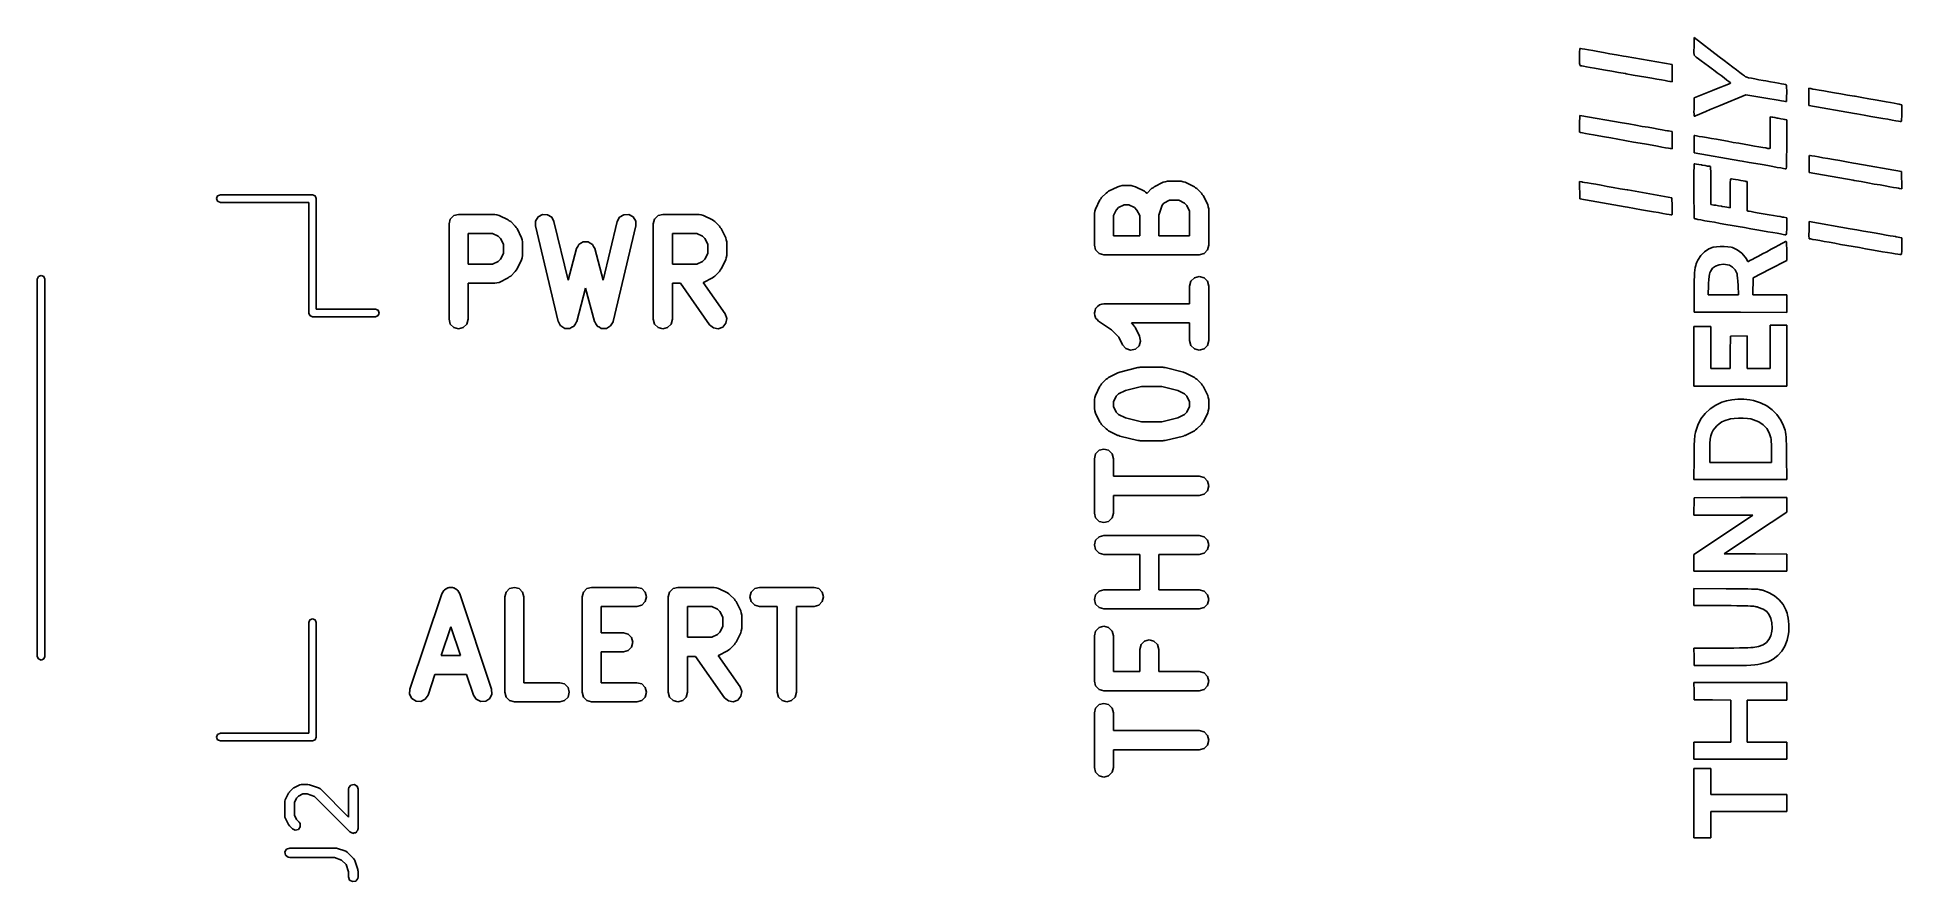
# Model space of a CAD drawing. Extents: x 0.01 to 1.16, y 0.04 to 0.56.
import ezdxf

# ---------------------------------------------------------------- set-up
doc = ezdxf.new("R2010")
doc.units = 0
doc.header["$MEASUREMENT"] = 0
doc.layers.add('BLACK', color=7, linetype='CONTINUOUS')

msp = doc.modelspace()

# ---------------------------------------------------------------- linework, layer by layer
at = {"layer": 'BLACK', "linetype": 'CONTINUOUS'}
for p, q in [((0.9624, 0.5542), (0.9625, 0.5549)), ((0.9625, 0.5549), (0.9625, 0.5549)), ((0.9625, 0.5549), (0.9629, 0.5549)), ((0.9629, 0.5549), (0.9639, 0.5547)), ((0.9639, 0.5547), (0.9656, 0.5544)), ((0.9656, 0.5544), (0.9678, 0.554)), ((1.0331, 0.5538), (1.0332, 0.5556)), ((1.0332, 0.5565), (1.0333, 0.5618)), ((1.0332, 0.5556), (1.0332, 0.5565)), ((1.0333, 0.5618), (1.0488, 0.5498)), ((0.9622, 0.5515), (0.9623, 0.5531)), ((0.9622, 0.5497), (0.9622, 0.5515)), ((0.9622, 0.5486), (0.9622, 0.5497)), ((0.9622, 0.5469), (0.9622, 0.5486)), ((0.9623, 0.5457), (0.9622, 0.5469)), ((0.9623, 0.5531), (0.9624, 0.5542)), ((0.9624, 0.545), (0.9623, 0.5457)), ((0.9625, 0.5445), (0.9624, 0.545)), ((0.9627, 0.5443), (0.9625, 0.5445)), ((0.963, 0.5442), (0.9627, 0.5443)), ((0.9636, 0.5441), (0.963, 0.5442)), ((0.963, 0.5442), (0.963, 0.5442)), ((0.9648, 0.5439), (0.9636, 0.5441)), ((0.9665, 0.5436), (0.9648, 0.5439)), ((0.9688, 0.5432), (0.9665, 0.5436)), ((0.9678, 0.554), (0.9705, 0.5536)), ((0.9716, 0.5427), (0.9688, 0.5432)), ((0.9705, 0.5536), (0.9736, 0.553)), ((0.9736, 0.553), (0.9772, 0.5524)), ((0.9772, 0.5524), (0.981, 0.5517)), ((0.981, 0.5517), (0.9852, 0.551)), ((0.9852, 0.551), (0.9895, 0.5502)), ((0.9895, 0.5502), (0.9912, 0.55)), ((0.9912, 0.55), (1.0197, 0.545)), ((1.0197, 0.545), (1.0197, 0.5342)), ((1.0331, 0.5523), (1.0331, 0.5538)), ((1.0332, 0.5512), (1.0331, 0.5523)), ((1.0332, 0.5507), (1.0332, 0.5512)), ((1.0337, 0.5503), (1.0332, 0.5507)), ((1.0332, 0.5507), (1.0332, 0.5507)), ((1.0346, 0.5496), (1.0337, 0.5503)), ((1.036, 0.5485), (1.0346, 0.5496)), ((1.0377, 0.5472), (1.036, 0.5485)), ((1.0398, 0.5456), (1.0377, 0.5472)), ((1.0421, 0.5439), (1.0398, 0.5456)), ((1.0446, 0.5421), (1.0421, 0.5439)), ((1.0488, 0.5498), (1.0518, 0.5475)), ((1.0518, 0.5475), (1.0546, 0.5454)), ((1.0546, 0.5454), (1.0572, 0.5434)), ((1.0572, 0.5434), (1.0595, 0.5416)), ((0.9748, 0.5421), (0.9716, 0.5427)), ((0.9784, 0.5415), (0.9748, 0.5421)), ((0.9823, 0.5408), (0.9784, 0.5415)), ((0.9865, 0.5401), (0.9823, 0.5408)), ((0.9908, 0.5394), (0.9865, 0.5401)), ((0.9911, 0.5393), (0.9908, 0.5394)), ((0.9954, 0.5385), (0.9911, 0.5393)), ((0.9995, 0.5378), (0.9954, 0.5385)), ((1.0034, 0.5371), (0.9995, 0.5378)), ((1.007, 0.5365), (1.0034, 0.5371)), ((1.0102, 0.536), (1.007, 0.5365)), ((1.013, 0.5355), (1.0102, 0.536)), ((1.0153, 0.5351), (1.013, 0.5355)), ((1.017, 0.5347), (1.0153, 0.5351)), ((1.0182, 0.5345), (1.017, 0.5347)), ((1.0187, 0.5344), (1.0182, 0.5345)), ((1.0197, 0.5342), (1.0187, 0.5344)), ((1.0452, 0.5416), (1.0446, 0.5421)), ((1.0476, 0.5398), (1.0452, 0.5416)), ((1.0499, 0.5381), (1.0476, 0.5398)), ((1.0497, 0.5309), (1.0518, 0.5318)), ((1.0518, 0.5367), (1.0499, 0.5381)), ((1.0535, 0.5354), (1.0518, 0.5367)), ((1.0518, 0.5318), (1.0536, 0.5325)), ((1.0548, 0.5344), (1.0535, 0.5354)), ((1.0536, 0.5325), (1.0549, 0.5331)), ((1.0556, 0.5338), (1.0548, 0.5344)), ((1.0549, 0.5331), (1.0557, 0.5335)), ((1.0558, 0.5336), (1.0556, 0.5338)), ((1.0557, 0.5335), (1.0558, 0.5336)), ((1.0595, 0.5416), (1.0615, 0.5401)), ((1.0615, 0.5401), (1.0632, 0.5388)), ((1.0632, 0.5388), (1.0644, 0.5379)), ((1.0644, 0.5379), (1.0651, 0.5374)), ((1.0651, 0.5374), (1.0653, 0.5373)), ((1.0653, 0.5373), (1.0658, 0.5371)), ((1.0658, 0.5371), (1.067, 0.5368)), ((1.067, 0.5368), (1.0687, 0.5365)), ((1.0687, 0.5365), (1.0709, 0.5361)), ((1.0709, 0.5361), (1.0734, 0.5356)), ((1.0734, 0.5356), (1.0761, 0.5351)), ((1.0761, 0.5351), (1.0777, 0.5348)), ((1.0777, 0.5348), (1.0806, 0.5343)), ((1.0806, 0.5343), (1.0832, 0.5339)), ((1.0832, 0.5339), (1.0855, 0.5334)), ((1.0855, 0.5334), (1.0874, 0.5331)), ((1.0874, 0.5331), (1.0889, 0.5328)), ((1.0889, 0.5328), (1.0897, 0.5327)), ((1.0897, 0.5327), (1.0899, 0.5326)), ((1.0899, 0.5326), (1.0902, 0.5325)), ((1.0902, 0.5325), (1.0904, 0.5322)), ((1.0904, 0.5322), (1.0905, 0.5315)), ((1.0905, 0.5315), (1.0905, 0.5305)), ((1.0332, 0.5186), (1.0333, 0.5243)), ((1.0333, 0.5243), (1.0446, 0.5288)), ((1.0446, 0.5288), (1.0472, 0.5299)), ((1.0494, 0.5197), (1.0462, 0.5183)), ((1.0472, 0.5299), (1.0497, 0.5309)), ((1.0653, 0.5263), (1.0494, 0.5197)), ((1.0777, 0.5242), (1.0653, 0.5263)), ((1.0802, 0.5237), (1.0777, 0.5242)), ((1.0829, 0.5233), (1.0802, 0.5237)), ((1.0853, 0.5229), (1.0829, 0.5233)), ((1.0874, 0.5225), (1.0853, 0.5229)), ((1.0889, 0.5222), (1.0874, 0.5225)), ((1.0899, 0.5221), (1.0889, 0.5222)), ((1.0903, 0.522), (1.0899, 0.5221)), ((1.0904, 0.5221), (1.0903, 0.522)), ((1.0905, 0.5238), (1.0904, 0.5227)), ((1.0904, 0.5227), (1.0904, 0.5221)), ((1.0905, 0.5305), (1.0906, 0.5289)), ((1.0906, 0.5272), (1.0905, 0.5254)), ((1.0905, 0.5254), (1.0905, 0.5238)), ((1.0906, 0.5289), (1.0906, 0.5272)), ((1.1043, 0.5196), (1.1043, 0.5303)), ((1.1043, 0.5303), (1.1051, 0.5301)), ((1.1051, 0.5301), (1.1056, 0.5301)), ((1.1056, 0.5301), (1.1067, 0.5298)), ((1.1067, 0.5298), (1.1085, 0.5295)), ((1.1085, 0.5295), (1.1107, 0.5291)), ((1.1107, 0.5291), (1.1135, 0.5287)), ((1.1135, 0.5287), (1.1167, 0.5281)), ((1.1167, 0.5281), (1.1202, 0.5275)), ((1.1202, 0.5275), (1.1241, 0.5268)), ((1.1241, 0.5268), (1.1282, 0.5261)), ((1.1282, 0.5261), (1.1326, 0.5253)), ((1.1326, 0.5253), (1.1329, 0.5253)), ((1.1329, 0.5253), (1.1372, 0.5245)), ((1.1372, 0.5245), (1.1414, 0.5238)), ((1.1414, 0.5238), (1.1453, 0.5231)), ((1.1453, 0.5231), (1.1489, 0.5225)), ((1.1489, 0.5225), (1.1521, 0.5219)), ((1.1521, 0.5219), (1.1549, 0.5214)), ((1.1549, 0.5214), (1.1572, 0.521)), ((1.1572, 0.521), (1.159, 0.5207)), ((1.159, 0.5207), (1.1602, 0.5204)), ((1.1602, 0.5204), (1.1608, 0.5203)), ((1.1608, 0.5203), (1.1608, 0.5203)), ((1.1608, 0.5203), (1.1618, 0.5201)), ((1.1618, 0.5201), (1.1618, 0.5149)), ((0.9623, 0.5083), (0.9624, 0.5135)), ((0.9623, 0.5075), (0.9623, 0.5083)), ((0.9624, 0.5135), (0.9886, 0.5089)), ((0.9886, 0.5089), (0.9929, 0.5082)), ((0.9929, 0.5082), (0.9971, 0.5074)), ((1.0331, 0.5157), (1.0332, 0.5174)), ((1.0332, 0.5142), (1.0331, 0.5157)), ((1.0332, 0.5174), (1.0332, 0.5186)), ((1.0332, 0.5133), (1.0332, 0.5142)), ((1.0333, 0.513), (1.0332, 0.5133)), ((1.0336, 0.5131), (1.0333, 0.513)), ((1.0333, 0.513), (1.0333, 0.513)), ((1.0346, 0.5135), (1.0336, 0.5131)), ((1.0361, 0.5141), (1.0346, 0.5135)), ((1.0381, 0.5149), (1.0361, 0.5141)), ((1.0405, 0.5159), (1.0381, 0.5149)), ((1.0432, 0.5171), (1.0405, 0.5159)), ((1.0462, 0.5183), (1.0432, 0.5171)), ((1.0804, 0.5026), (1.0804, 0.5126)), ((1.0804, 0.5126), (1.0813, 0.5124)), ((1.0813, 0.5124), (1.082, 0.5123)), ((1.082, 0.5123), (1.0832, 0.5121)), ((1.0832, 0.5121), (1.0847, 0.5118)), ((1.0847, 0.5118), (1.0853, 0.5117)), ((1.0853, 0.5117), (1.0869, 0.5114)), ((1.0869, 0.5114), (1.0883, 0.5112)), ((1.0883, 0.5112), (1.0893, 0.511)), ((1.0893, 0.511), (1.0896, 0.5109)), ((1.0896, 0.5109), (1.0906, 0.5107)), ((1.0906, 0.5107), (1.0906, 0.4956)), ((1.1326, 0.5146), (1.1043, 0.5196)), ((1.1341, 0.5144), (1.1326, 0.5146)), ((1.1385, 0.5136), (1.1341, 0.5144)), ((1.1426, 0.5129), (1.1385, 0.5136)), ((1.1465, 0.5122), (1.1426, 0.5129)), ((1.1501, 0.5116), (1.1465, 0.5122)), ((1.1532, 0.5111), (1.1501, 0.5116)), ((1.1559, 0.5106), (1.1532, 0.5111)), ((1.1582, 0.5102), (1.1559, 0.5106)), ((1.1598, 0.5099), (1.1582, 0.5102)), ((1.1609, 0.5098), (1.1598, 0.5099)), ((1.1613, 0.5097), (1.1609, 0.5098)), ((1.1615, 0.5098), (1.1613, 0.5097)), ((1.1616, 0.5103), (1.1615, 0.5098)), ((1.1617, 0.5112), (1.1616, 0.5103)), ((1.1618, 0.5127), (1.1617, 0.5112)), ((1.1618, 0.5149), (1.1618, 0.5127)), ((0.9623, 0.5058), (0.9623, 0.5075)), ((0.9623, 0.5043), (0.9623, 0.5058)), ((0.9623, 0.5034), (0.9623, 0.5043)), ((0.9623, 0.503), (0.9623, 0.5034)), ((0.9624, 0.503), (0.9623, 0.503)), ((0.9629, 0.5029), (0.9624, 0.503)), ((0.9641, 0.5026), (0.9629, 0.5029)), ((0.9659, 0.5023), (0.9641, 0.5026)), ((0.9682, 0.5019), (0.9659, 0.5023)), ((0.971, 0.5014), (0.9682, 0.5019)), ((0.9742, 0.5008), (0.971, 0.5014)), ((0.9778, 0.5002), (0.9742, 0.5008)), ((0.9817, 0.4995), (0.9778, 0.5002)), ((0.9859, 0.4987), (0.9817, 0.4995)), ((0.9903, 0.498), (0.9859, 0.4987)), ((0.9913, 0.4978), (0.9903, 0.498)), ((0.9957, 0.497), (0.9913, 0.4978)), ((0.9998, 0.4963), (0.9957, 0.497)), ((0.9971, 0.5074), (1.0011, 0.5067)), ((1.0011, 0.5067), (1.0047, 0.5061)), ((1.0047, 0.5061), (1.0081, 0.5055)), ((1.0081, 0.5055), (1.011, 0.505)), ((1.011, 0.505), (1.0134, 0.5046)), ((1.0134, 0.5046), (1.0153, 0.5042)), ((1.0153, 0.5042), (1.0167, 0.504)), ((1.0167, 0.504), (1.0173, 0.5039)), ((1.0173, 0.5039), (1.0197, 0.5035)), ((1.0197, 0.5035), (1.0197, 0.4927)), ((1.0332, 0.5003), (1.0333, 0.501)), ((1.0332, 0.4992), (1.0332, 0.5003)), ((1.0332, 0.4976), (1.0332, 0.4992)), ((1.0332, 0.4957), (1.0332, 0.4976)), ((1.0333, 0.501), (1.0333, 0.501)), ((1.0333, 0.501), (1.0337, 0.501)), ((1.0337, 0.501), (1.0348, 0.5008)), ((1.0348, 0.5008), (1.0364, 0.5005)), ((1.0364, 0.5005), (1.0385, 0.5002)), ((1.0385, 0.5002), (1.041, 0.4997)), ((1.041, 0.4997), (1.0439, 0.4992)), ((1.0439, 0.4992), (1.047, 0.4987)), ((1.047, 0.4987), (1.0504, 0.4981)), ((1.0504, 0.4981), (1.0539, 0.4975)), ((1.0539, 0.4975), (1.0574, 0.4968)), ((1.0574, 0.4968), (1.0609, 0.4962)), ((1.0804, 0.5011), (1.0804, 0.5026)), ((1.0804, 0.4985), (1.0804, 0.5011)), ((1.0804, 0.4965), (1.0804, 0.4985)), ((1.0037, 0.4956), (0.9998, 0.4963)), ((1.0073, 0.495), (1.0037, 0.4956)), ((1.0105, 0.4944), (1.0073, 0.495)), ((1.0133, 0.4939), (1.0105, 0.4944)), ((1.0155, 0.4935), (1.0133, 0.4939)), ((1.0173, 0.4932), (1.0155, 0.4935)), ((1.0184, 0.493), (1.0173, 0.4932)), ((1.0189, 0.4929), (1.0184, 0.493)), ((1.0197, 0.4927), (1.0189, 0.4929)), ((1.0333, 0.4904), (1.0332, 0.4957)), ((1.0615, 0.4854), (1.0333, 0.4904)), ((1.0609, 0.4962), (1.0643, 0.4956)), ((1.0629, 0.4852), (1.0615, 0.4854)), ((1.0673, 0.4844), (1.0629, 0.4852)), ((1.0643, 0.4956), (1.0676, 0.495)), ((1.0676, 0.495), (1.0707, 0.4945)), ((1.0707, 0.4945), (1.0734, 0.494)), ((1.0734, 0.494), (1.0757, 0.4936)), ((1.0757, 0.4936), (1.0776, 0.4933)), ((1.0776, 0.4933), (1.0789, 0.493)), ((1.0789, 0.493), (1.0797, 0.4929)), ((1.0797, 0.4929), (1.0798, 0.4929)), ((1.0798, 0.4929), (1.08, 0.4928)), ((1.08, 0.4928), (1.0801, 0.493)), ((1.0801, 0.493), (1.0803, 0.4933)), ((1.0803, 0.494), (1.0804, 0.495)), ((1.0803, 0.4933), (1.0803, 0.494)), ((1.0804, 0.495), (1.0804, 0.4965)), ((1.0906, 0.4917), (1.0905, 0.4885)), ((1.0905, 0.4885), (1.0905, 0.4859)), ((1.0905, 0.4859), (1.0905, 0.4839)), ((1.0906, 0.4956), (1.0906, 0.4917)), ((1.1044, 0.4881), (1.1046, 0.4886)), ((1.1044, 0.4871), (1.1044, 0.4881)), ((1.1044, 0.4856), (1.1044, 0.4871)), ((1.1044, 0.4834), (1.1044, 0.4856)), ((1.1046, 0.4886), (1.1047, 0.4887)), ((1.1047, 0.4887), (1.1052, 0.4887)), ((1.1052, 0.4887), (1.1062, 0.4885)), ((1.1062, 0.4885), (1.1079, 0.4882)), ((1.1079, 0.4882), (1.1102, 0.4878)), ((1.1102, 0.4878), (1.1129, 0.4873)), ((1.1129, 0.4873), (1.116, 0.4868)), ((1.116, 0.4868), (1.1196, 0.4862)), ((1.1196, 0.4862), (1.1235, 0.4855)), ((1.1235, 0.4855), (1.1276, 0.4848)), ((1.0331, 0.4792), (1.0332, 0.4811)), ((1.0331, 0.477), (1.0331, 0.4792)), ((1.0331, 0.4744), (1.0331, 0.477)), ((1.0331, 0.4716), (1.0331, 0.4744)), ((1.0332, 0.4825), (1.0333, 0.4832)), ((1.0332, 0.4811), (1.0332, 0.4825)), ((1.0333, 0.4832), (1.0333, 0.4834)), ((1.0333, 0.4834), (1.0337, 0.4834)), ((1.0337, 0.4834), (1.0347, 0.4833)), ((1.0347, 0.4833), (1.0361, 0.4831)), ((1.0361, 0.4831), (1.0378, 0.4828)), ((1.0378, 0.4828), (1.0382, 0.4827)), ((1.0382, 0.4827), (1.04, 0.4824)), ((1.04, 0.4824), (1.0415, 0.4821)), ((1.0415, 0.4821), (1.0427, 0.482)), ((1.0427, 0.482), (1.0433, 0.4819)), ((1.0433, 0.4819), (1.0433, 0.4819)), ((1.0433, 0.4819), (1.0434, 0.4815)), ((1.0434, 0.4815), (1.0434, 0.4805)), ((1.0434, 0.4805), (1.0435, 0.479)), ((1.0435, 0.479), (1.0435, 0.477)), ((1.0435, 0.477), (1.0435, 0.4746)), ((1.0435, 0.4746), (1.0436, 0.4719)), ((1.0557, 0.4733), (1.0558, 0.4739)), ((1.0558, 0.4739), (1.0559, 0.4743)), ((1.0559, 0.4743), (1.0559, 0.4743)), ((1.0559, 0.4743), (1.0564, 0.4742)), ((1.0564, 0.4742), (1.0575, 0.474)), ((1.0575, 0.474), (1.0589, 0.4738)), ((1.0589, 0.4738), (1.0605, 0.4735)), ((1.0605, 0.4735), (1.0621, 0.4732)), ((1.0714, 0.4837), (1.0673, 0.4844)), ((1.0753, 0.483), (1.0714, 0.4837)), ((1.0788, 0.4824), (1.0753, 0.483)), ((1.082, 0.4818), (1.0788, 0.4824)), ((1.0847, 0.4813), (1.082, 0.4818)), ((1.0869, 0.481), (1.0847, 0.4813)), ((1.0886, 0.4807), (1.0869, 0.481)), ((1.0897, 0.4805), (1.0886, 0.4807)), ((1.0901, 0.4804), (1.0897, 0.4805)), ((1.0902, 0.4805), (1.0901, 0.4804)), ((1.0903, 0.4807), (1.0902, 0.4805)), ((1.0904, 0.4814), (1.0903, 0.4807)), ((1.0905, 0.4839), (1.0904, 0.4824)), ((1.0904, 0.4824), (1.0904, 0.4814)), ((1.1045, 0.4781), (1.1044, 0.4834)), ((1.1318, 0.4733), (1.1045, 0.4781)), ((1.1276, 0.4848), (1.132, 0.484)), ((1.132, 0.484), (1.1334, 0.4837)), ((1.1334, 0.4837), (1.1616, 0.4788)), ((1.1616, 0.4788), (1.1618, 0.4681)), ((0.1181, 0.462), (0.1188, 0.4637)), ((0.1188, 0.4603), (0.1181, 0.462)), ((0.1188, 0.4637), (0.1205, 0.4644)), ((0.1205, 0.4644), (0.1776, 0.4644)), ((0.1776, 0.4644), (0.1792, 0.4637)), ((0.1792, 0.4637), (0.1799, 0.462)), ((0.1799, 0.462), (0.1799, 0.3935)), ((0.6658, 0.4618), (0.6663, 0.4626)), ((0.6663, 0.4626), (0.6691, 0.4654)), ((0.6691, 0.4654), (0.6699, 0.4659)), ((0.6699, 0.4659), (0.6706, 0.4665)), ((0.6706, 0.4665), (0.6763, 0.4693)), ((0.6763, 0.4693), (0.6776, 0.4696)), ((0.6776, 0.4696), (0.6789, 0.47)), ((0.6789, 0.47), (0.6845, 0.47)), ((0.6845, 0.47), (0.6858, 0.4696)), ((0.6858, 0.4696), (0.6872, 0.4693)), ((0.6872, 0.4693), (0.6928, 0.4665)), ((0.6928, 0.4665), (0.6935, 0.4659)), ((0.6935, 0.4659), (0.6943, 0.4654)), ((0.6943, 0.4654), (0.6944, 0.4654)), ((0.6944, 0.4654), (0.6972, 0.4682)), ((0.6944, 0.4654), (0.6944, 0.4654)), ((0.6972, 0.4682), (0.6981, 0.4687)), ((0.6981, 0.4687), (0.6988, 0.4693)), ((0.6988, 0.4693), (0.7044, 0.4721)), ((0.7044, 0.4721), (0.7057, 0.4724)), ((0.7057, 0.4724), (0.707, 0.4728)), ((0.707, 0.4728), (0.7155, 0.4728)), ((0.7155, 0.4728), (0.7168, 0.4724)), ((0.7168, 0.4724), (0.7181, 0.4721)), ((0.7181, 0.4721), (0.7237, 0.4693)), ((0.7237, 0.4693), (0.7244, 0.4687)), ((0.7244, 0.4687), (0.7253, 0.4682)), ((0.7253, 0.4682), (0.7281, 0.4654)), ((0.7281, 0.4654), (0.7286, 0.4646)), ((0.7286, 0.4646), (0.7292, 0.4639)), ((0.7292, 0.4639), (0.732, 0.4583)), ((0.9624, 0.4618), (0.9622, 0.4725)), ((0.9622, 0.4725), (0.9636, 0.4723)), ((0.9636, 0.4723), (0.9641, 0.4722)), ((0.9641, 0.4722), (0.9654, 0.472)), ((0.9654, 0.472), (0.9672, 0.4717)), ((0.9672, 0.4717), (0.9695, 0.4713)), ((0.9695, 0.4713), (0.9724, 0.4708)), ((0.9724, 0.4708), (0.9756, 0.4702)), ((0.9756, 0.4702), (0.9793, 0.4695)), ((0.9793, 0.4695), (0.9832, 0.4689)), ((0.9832, 0.4689), (0.9874, 0.4681)), ((0.9874, 0.4681), (0.9917, 0.4674)), ((0.9917, 0.4674), (0.9922, 0.4673)), ((0.9922, 0.4673), (1.0195, 0.4625)), ((1.0195, 0.4625), (1.0196, 0.4572)), ((1.0331, 0.4686), (1.0331, 0.4716)), ((1.0331, 0.4655), (1.0331, 0.4686)), ((1.0331, 0.4625), (1.0331, 0.4655)), ((1.0331, 0.4596), (1.0331, 0.4625)), ((1.0436, 0.4719), (1.0436, 0.4701)), ((1.0436, 0.4701), (1.0436, 0.4584)), ((1.0555, 0.4704), (1.0556, 0.4721)), ((1.0555, 0.4682), (1.0555, 0.4704)), ((1.0555, 0.4652), (1.0555, 0.4682)), ((1.0555, 0.4562), (1.0555, 0.4652)), ((1.0556, 0.4721), (1.0557, 0.4733)), ((1.0621, 0.4732), (1.0636, 0.4729)), ((1.0636, 0.4729), (1.0648, 0.4727)), ((1.0648, 0.4727), (1.0652, 0.4726)), ((1.0652, 0.4726), (1.066, 0.4725)), ((1.066, 0.4725), (1.066, 0.4544)), ((1.1323, 0.4732), (1.1318, 0.4733)), ((1.1367, 0.4725), (1.1323, 0.4732)), ((1.1408, 0.4717), (1.1367, 0.4725)), ((1.1448, 0.471), (1.1408, 0.4717)), ((1.1484, 0.4704), (1.1448, 0.471)), ((1.1516, 0.4698), (1.1484, 0.4704)), ((1.1545, 0.4693), (1.1516, 0.4698)), ((1.1568, 0.4689), (1.1545, 0.4693)), ((1.1586, 0.4686), (1.1568, 0.4689)), ((1.1599, 0.4684), (1.1586, 0.4686)), ((1.1604, 0.4683), (1.1599, 0.4684)), ((1.1618, 0.4681), (1.1604, 0.4683)), ((0.1205, 0.4596), (0.1188, 0.4603)), ((0.1752, 0.4596), (0.1205, 0.4596)), ((0.1752, 0.3911), (0.1752, 0.4596)), ((0.2629, 0.4493), (0.265, 0.4515)), ((0.265, 0.4515), (0.268, 0.4522)), ((0.268, 0.4522), (0.2905, 0.4522)), ((0.2905, 0.4522), (0.2918, 0.4519)), ((0.2918, 0.4519), (0.2931, 0.4516)), ((0.2931, 0.4516), (0.2987, 0.4488)), ((0.3157, 0.448), (0.3173, 0.4506)), ((0.3173, 0.4506), (0.32, 0.4521)), ((0.32, 0.4521), (0.3231, 0.452)), ((0.3231, 0.452), (0.3257, 0.4504)), ((0.3257, 0.4504), (0.3271, 0.4477)), ((0.3663, 0.4477), (0.3677, 0.4504)), ((0.3677, 0.4504), (0.3703, 0.452)), ((0.3703, 0.452), (0.3734, 0.4521)), ((0.3734, 0.4521), (0.3761, 0.4506)), ((0.3761, 0.4506), (0.3777, 0.448)), ((0.3894, 0.4493), (0.3916, 0.4515)), ((0.3916, 0.4515), (0.3945, 0.4522)), ((0.3945, 0.4522), (0.417, 0.4522)), ((0.417, 0.4522), (0.4183, 0.4519)), ((0.4183, 0.4519), (0.4197, 0.4516)), ((0.4197, 0.4516), (0.4253, 0.4488)), ((0.6618, 0.4528), (0.6621, 0.4541)), ((0.6618, 0.4331), (0.6618, 0.4528)), ((0.6621, 0.4541), (0.6624, 0.4554)), ((0.6624, 0.4554), (0.6652, 0.4611)), ((0.6652, 0.4611), (0.6658, 0.4618)), ((0.6753, 0.4549), (0.6736, 0.4514)), ((0.6736, 0.4514), (0.6736, 0.439)), ((0.6768, 0.4564), (0.6753, 0.4549)), ((0.6803, 0.4581), (0.6768, 0.4564)), ((0.6831, 0.4581), (0.6803, 0.4581)), ((0.6867, 0.4564), (0.6831, 0.4581)), ((0.6881, 0.4549), (0.6867, 0.4564)), ((0.6899, 0.4514), (0.6881, 0.4549)), ((0.6899, 0.439), (0.6899, 0.4514)), ((0.7038, 0.458), (0.7017, 0.4518)), ((0.7017, 0.4518), (0.7017, 0.439)), ((0.7049, 0.4592), (0.7038, 0.458)), ((0.7084, 0.461), (0.7049, 0.4592)), ((0.7141, 0.461), (0.7084, 0.461)), ((0.7176, 0.4592), (0.7141, 0.461)), ((0.719, 0.4577), (0.7176, 0.4592)), ((0.7208, 0.4542), (0.719, 0.4577)), ((0.7208, 0.439), (0.7208, 0.4542)), ((0.732, 0.4583), (0.7323, 0.4569)), ((0.7323, 0.4569), (0.7326, 0.4556)), ((0.7326, 0.4556), (0.7326, 0.4331)), ((0.9906, 0.4568), (0.9624, 0.4618)), ((0.992, 0.4566), (0.9906, 0.4568)), ((0.9964, 0.4558), (0.992, 0.4566)), ((1.0006, 0.4551), (0.9964, 0.4558)), ((1.0044, 0.4544), (1.0006, 0.4551)), ((1.008, 0.4538), (1.0044, 0.4544)), ((1.0111, 0.4533), (1.008, 0.4538)), ((1.0139, 0.4528), (1.0111, 0.4533)), ((1.0161, 0.4524), (1.0139, 0.4528)), ((1.0178, 0.4521), (1.0161, 0.4524)), ((1.0189, 0.4519), (1.0178, 0.4521)), ((1.0193, 0.4519), (1.0189, 0.4519)), ((1.0194, 0.452), (1.0193, 0.4519)), ((1.0196, 0.4525), (1.0194, 0.452)), ((1.0196, 0.4572), (1.0196, 0.455)), ((1.0196, 0.455), (1.0196, 0.4535)), ((1.0196, 0.4535), (1.0196, 0.4525)), ((1.0332, 0.457), (1.0331, 0.4596)), ((1.0332, 0.4546), (1.0332, 0.457)), ((1.0332, 0.4525), (1.0332, 0.4546)), ((1.0333, 0.451), (1.0332, 0.4525)), ((1.0333, 0.4499), (1.0333, 0.451)), ((1.0436, 0.4584), (1.0455, 0.458)), ((1.0455, 0.458), (1.0467, 0.4578)), ((1.0467, 0.4578), (1.0484, 0.4575)), ((1.0484, 0.4575), (1.0502, 0.4572)), ((1.0502, 0.4572), (1.0506, 0.4571)), ((1.0506, 0.4571), (1.0522, 0.4568)), ((1.0522, 0.4568), (1.0535, 0.4566)), ((1.0535, 0.4566), (1.0545, 0.4564)), ((1.0545, 0.4564), (1.0547, 0.4564)), ((1.0547, 0.4564), (1.0555, 0.4562)), ((1.066, 0.4544), (1.0668, 0.4542)), ((1.0668, 0.4542), (1.0674, 0.4541)), ((1.0674, 0.4541), (1.0685, 0.4539)), ((1.0685, 0.4539), (1.0702, 0.4536)), ((1.0702, 0.4536), (1.0723, 0.4532)), ((1.0723, 0.4532), (1.0747, 0.4528)), ((1.0747, 0.4528), (1.0772, 0.4524)), ((1.0772, 0.4524), (1.0798, 0.4519)), ((1.0798, 0.4519), (1.0824, 0.4515)), ((1.0824, 0.4515), (1.0846, 0.4511)), ((1.0846, 0.4511), (1.0865, 0.4508)), ((1.0865, 0.4508), (1.0879, 0.4505)), ((1.0879, 0.4505), (1.0887, 0.4504)), ((1.0887, 0.4504), (1.0906, 0.45)), ((0.2621, 0.4463), (0.2629, 0.4493)), ((0.2621, 0.3873), (0.2621, 0.4463)), ((0.2739, 0.4404), (0.2739, 0.4213)), ((0.2891, 0.4404), (0.2739, 0.4404)), ((0.2926, 0.4387), (0.2891, 0.4404)), ((0.2987, 0.4488), (0.2994, 0.4482)), ((0.2994, 0.4482), (0.3003, 0.4477)), ((0.3003, 0.4477), (0.3031, 0.4449)), ((0.3031, 0.4449), (0.3036, 0.4441)), ((0.3036, 0.4441), (0.3042, 0.4434)), ((0.3042, 0.4434), (0.307, 0.4377)), ((0.3157, 0.445), (0.3157, 0.448)), ((0.3297, 0.3859), (0.3157, 0.445)), ((0.3271, 0.4477), (0.3358, 0.4114)), ((0.3576, 0.4114), (0.3663, 0.4477)), ((0.3778, 0.445), (0.3637, 0.3859)), ((0.3777, 0.448), (0.3778, 0.445)), ((0.3886, 0.4463), (0.3894, 0.4493)), ((0.3886, 0.3873), (0.3886, 0.4463)), ((0.4004, 0.4404), (0.4004, 0.4213)), ((0.4156, 0.4404), (0.4004, 0.4404)), ((0.4191, 0.4387), (0.4156, 0.4404)), ((0.4253, 0.4488), (0.426, 0.4482)), ((0.426, 0.4482), (0.4268, 0.4477)), ((0.4268, 0.4477), (0.4296, 0.4449)), ((0.4296, 0.4449), (0.4301, 0.4441)), ((0.4301, 0.4441), (0.4307, 0.4434)), ((0.4307, 0.4434), (0.4335, 0.4377)), ((0.6736, 0.439), (0.6899, 0.439)), ((0.7017, 0.439), (0.7208, 0.439)), ((1.0334, 0.4496), (1.0333, 0.4499)), ((1.0335, 0.4495), (1.0334, 0.4496)), ((1.0342, 0.4494), (1.0335, 0.4495)), ((1.0356, 0.4491), (1.0342, 0.4494)), ((1.0375, 0.4488), (1.0356, 0.4491)), ((1.0399, 0.4483), (1.0375, 0.4488)), ((1.0427, 0.4478), (1.0399, 0.4483)), ((1.0458, 0.4473), (1.0427, 0.4478)), ((1.0493, 0.4466), (1.0458, 0.4473)), ((1.0529, 0.446), (1.0493, 0.4466)), ((1.0567, 0.4453), (1.0529, 0.446)), ((1.0606, 0.4446), (1.0567, 0.4453)), ((1.0645, 0.444), (1.0606, 0.4446)), ((1.0683, 0.4433), (1.0645, 0.444)), ((1.0721, 0.4426), (1.0683, 0.4433)), ((1.0756, 0.442), (1.0721, 0.4426)), ((1.0789, 0.4414), (1.0756, 0.442)), ((1.0819, 0.4409), (1.0789, 0.4414)), ((1.0846, 0.4405), (1.0819, 0.4409)), ((1.0868, 0.4401), (1.0846, 0.4405)), ((1.0884, 0.4398), (1.0868, 0.4401)), ((1.0895, 0.4396), (1.0884, 0.4398)), ((1.09, 0.4396), (1.0895, 0.4396)), ((1.0901, 0.4396), (1.09, 0.4396)), ((1.0903, 0.4398), (1.0901, 0.4396)), ((1.0904, 0.4403), (1.0903, 0.4398)), ((1.0905, 0.4413), (1.0904, 0.4403)), ((1.0906, 0.4427), (1.0905, 0.4413)), ((1.0906, 0.45), (1.0906, 0.4448)), ((1.0906, 0.4448), (1.0906, 0.4427)), ((1.1043, 0.44), (1.1044, 0.4417)), ((1.1043, 0.4385), (1.1043, 0.44)), ((1.1044, 0.4425), (1.1045, 0.4478)), ((1.1044, 0.4417), (1.1044, 0.4425)), ((1.1045, 0.4478), (1.1298, 0.4433)), ((1.1298, 0.4433), (1.1341, 0.4426)), ((1.1341, 0.4426), (1.1382, 0.4418)), ((1.1382, 0.4418), (1.1422, 0.4411)), ((1.1422, 0.4411), (1.1459, 0.4405)), ((1.1459, 0.4405), (1.1492, 0.4399)), ((1.1492, 0.4399), (1.1522, 0.4394)), ((1.1522, 0.4394), (1.1546, 0.439)), ((1.1546, 0.439), (1.1566, 0.4386)), ((0.294, 0.4372), (0.2926, 0.4387)), ((0.2958, 0.4337), (0.294, 0.4372)), ((0.294, 0.4245), (0.2958, 0.428)), ((0.2958, 0.428), (0.2958, 0.4337)), ((0.307, 0.4377), (0.3073, 0.4364)), ((0.3073, 0.4364), (0.3076, 0.4351)), ((0.3076, 0.4351), (0.3076, 0.4267)), ((0.3358, 0.4114), (0.341, 0.431)), ((0.341, 0.431), (0.3418, 0.4323)), ((0.341, 0.431), (0.341, 0.431)), ((0.341, 0.431), (0.341, 0.431)), ((0.3418, 0.4323), (0.3425, 0.4336)), ((0.3425, 0.4336), (0.3438, 0.4344)), ((0.3425, 0.4336), (0.3425, 0.4336)), ((0.3425, 0.4336), (0.3425, 0.4336)), ((0.3438, 0.4344), (0.3452, 0.4352)), ((0.3452, 0.4352), (0.3452, 0.4352)), ((0.3452, 0.4352), (0.3452, 0.4352)), ((0.3452, 0.4352), (0.3467, 0.4352)), ((0.3467, 0.4352), (0.3482, 0.4352)), ((0.3482, 0.4352), (0.3482, 0.4352)), ((0.3482, 0.4352), (0.3482, 0.4352)), ((0.3482, 0.4352), (0.3496, 0.4344)), ((0.3496, 0.4344), (0.3509, 0.4336)), ((0.3509, 0.4336), (0.3509, 0.4336)), ((0.3509, 0.4336), (0.3509, 0.4336)), ((0.3509, 0.4336), (0.3516, 0.4323)), ((0.3516, 0.4323), (0.3524, 0.431)), ((0.3524, 0.431), (0.3524, 0.431)), ((0.3524, 0.431), (0.3524, 0.431)), ((0.3524, 0.431), (0.3576, 0.4114)), ((0.4206, 0.4372), (0.4191, 0.4387)), ((0.4224, 0.4337), (0.4206, 0.4372)), ((0.4206, 0.4245), (0.4224, 0.428)), ((0.4224, 0.428), (0.4224, 0.4337)), ((0.4335, 0.4377), (0.4338, 0.4364)), ((0.4338, 0.4364), (0.4342, 0.4351)), ((0.4342, 0.4351), (0.4342, 0.4267)), ((0.6625, 0.4302), (0.6618, 0.4331)), ((0.6647, 0.428), (0.6625, 0.4302)), ((0.6677, 0.4272), (0.6647, 0.428)), ((0.7297, 0.428), (0.7267, 0.4272)), ((0.7318, 0.4302), (0.7297, 0.428)), ((0.7326, 0.4331), (0.7318, 0.4302)), ((1.0374, 0.4268), (1.0396, 0.4291)), ((1.0396, 0.4291), (1.0423, 0.4308)), ((1.0423, 0.4308), (1.0451, 0.4318)), ((1.0451, 0.4318), (1.047, 0.4322)), ((1.047, 0.4322), (1.0493, 0.4323)), ((1.0493, 0.4323), (1.0518, 0.4323)), ((1.0518, 0.4323), (1.0541, 0.4322)), ((1.0541, 0.4322), (1.0562, 0.4318)), ((1.0562, 0.4318), (1.057, 0.4316)), ((1.057, 0.4316), (1.06, 0.4302)), ((1.06, 0.4302), (1.0627, 0.4282)), ((1.0627, 0.4282), (1.0649, 0.4256)), ((1.0732, 0.4264), (1.0756, 0.4277)), ((1.0756, 0.4277), (1.0782, 0.4291)), ((1.0782, 0.4291), (1.0783, 0.4291)), ((1.0783, 0.4291), (1.081, 0.4306)), ((1.081, 0.4306), (1.0835, 0.4319)), ((1.0835, 0.4319), (1.0857, 0.4331)), ((1.0857, 0.4331), (1.0875, 0.4341)), ((1.0875, 0.4341), (1.0889, 0.4348)), ((1.0889, 0.4348), (1.0899, 0.4353)), ((1.0899, 0.4353), (1.0903, 0.4355)), ((1.0903, 0.4355), (1.0903, 0.4355)), ((1.0903, 0.4355), (1.0904, 0.4352)), ((1.0904, 0.4352), (1.0905, 0.4343)), ((1.0905, 0.4343), (1.0905, 0.4329)), ((1.0905, 0.4329), (1.0906, 0.4312)), ((1.0906, 0.4312), (1.0906, 0.4297)), ((1.0906, 0.4297), (1.0906, 0.4237)), ((1.1044, 0.4376), (1.1043, 0.4385)), ((1.1044, 0.4372), (1.1044, 0.4376)), ((1.1045, 0.4371), (1.1044, 0.4372)), ((1.1053, 0.437), (1.1045, 0.4371)), ((1.1067, 0.4367), (1.1053, 0.437)), ((1.1086, 0.4364), (1.1067, 0.4367)), ((1.111, 0.436), (1.1086, 0.4364)), ((1.1138, 0.4355), (1.111, 0.436)), ((1.1169, 0.4349), (1.1138, 0.4355)), ((1.1204, 0.4343), (1.1169, 0.4349)), ((1.124, 0.4336), (1.1204, 0.4343)), ((1.1278, 0.433), (1.124, 0.4336)), ((1.1317, 0.4323), (1.1278, 0.433)), ((1.1356, 0.4316), (1.1317, 0.4323)), ((1.1394, 0.4309), (1.1356, 0.4316)), ((1.1431, 0.4303), (1.1394, 0.4309)), ((1.1467, 0.4297), (1.1431, 0.4303)), ((1.15, 0.4291), (1.1467, 0.4297)), ((1.153, 0.4286), (1.15, 0.4291)), ((1.1556, 0.4282), (1.153, 0.4286)), ((1.1578, 0.4278), (1.1556, 0.4282)), ((1.1566, 0.4386), (1.1579, 0.4384)), ((1.1595, 0.4275), (1.1578, 0.4278)), ((1.1579, 0.4384), (1.1584, 0.4383)), ((1.1584, 0.4383), (1.1618, 0.4377)), ((1.1606, 0.4273), (1.1595, 0.4275)), ((1.161, 0.4273), (1.1606, 0.4273)), ((1.1611, 0.4273), (1.161, 0.4273)), ((1.1614, 0.4273), (1.1611, 0.4273)), ((1.1616, 0.4276), (1.1614, 0.4273)), ((1.1617, 0.4281), (1.1616, 0.4276)), ((1.1618, 0.429), (1.1617, 0.4281)), ((1.1618, 0.4377), (1.1618, 0.4325)), ((1.1618, 0.4325), (1.1618, 0.4304)), ((1.1618, 0.4304), (1.1618, 0.429)), ((0.2739, 0.4213), (0.2891, 0.4213)), ((0.2891, 0.4213), (0.2926, 0.4231)), ((0.2926, 0.4231), (0.294, 0.4245)), ((0.3031, 0.4169), (0.3003, 0.414)), ((0.3036, 0.4177), (0.3031, 0.4169)), ((0.3042, 0.4184), (0.3036, 0.4177)), ((0.307, 0.424), (0.3042, 0.4184)), ((0.3073, 0.4253), (0.307, 0.424)), ((0.3076, 0.4267), (0.3073, 0.4253)), ((0.4004, 0.4213), (0.4156, 0.4213)), ((0.4156, 0.4213), (0.4191, 0.4231)), ((0.4191, 0.4231), (0.4206, 0.4245)), ((0.4296, 0.4169), (0.4268, 0.414)), ((0.4301, 0.4177), (0.4296, 0.4169)), ((0.4307, 0.4184), (0.4301, 0.4177)), ((0.4335, 0.424), (0.4307, 0.4184)), ((0.4338, 0.4253), (0.4335, 0.424)), ((0.4342, 0.4267), (0.4338, 0.4253)), ((0.7267, 0.4272), (0.6677, 0.4272)), ((1.0334, 0.4139), (1.0335, 0.416)), ((1.0335, 0.416), (1.0337, 0.4177)), ((1.0337, 0.4177), (1.0339, 0.4192)), ((1.0339, 0.4192), (1.0342, 0.4205)), ((1.0342, 0.4205), (1.0345, 0.4216)), ((1.0345, 0.4216), (1.035, 0.4227)), ((1.035, 0.4227), (1.0355, 0.4238)), ((1.0355, 0.4238), (1.0356, 0.4239)), ((1.0356, 0.4239), (1.0374, 0.4268)), ((1.043, 0.4161), (1.0427, 0.4151)), ((1.0433, 0.4169), (1.043, 0.4161)), ((1.0447, 0.4188), (1.0433, 0.4169)), ((1.0464, 0.4202), (1.0447, 0.4188)), ((1.0487, 0.421), (1.0464, 0.4202)), ((1.0514, 0.4213), (1.0487, 0.421)), ((1.0527, 0.4212), (1.0514, 0.4213)), ((1.0551, 0.4207), (1.0527, 0.4212)), ((1.057, 0.4196), (1.0551, 0.4207)), ((1.0586, 0.4179), (1.057, 0.4196)), ((1.0597, 0.4157), (1.0586, 0.4179)), ((1.0649, 0.4256), (1.0656, 0.4246)), ((1.0656, 0.4246), (1.0661, 0.4237)), ((1.0661, 0.4237), (1.0665, 0.4231)), ((1.0665, 0.4231), (1.0666, 0.423)), ((1.0666, 0.423), (1.0669, 0.4231)), ((1.0669, 0.4231), (1.0678, 0.4236)), ((1.0678, 0.4236), (1.0692, 0.4243)), ((1.0692, 0.4243), (1.071, 0.4252)), ((1.0802, 0.4183), (1.0698, 0.4129)), ((1.071, 0.4252), (1.0732, 0.4264)), ((1.0906, 0.4237), (1.0802, 0.4183)), ((0.0071, 0.412), (0.0078, 0.4137)), ((0.0071, 0.1785), (0.0071, 0.412)), ((0.0078, 0.4137), (0.0094, 0.4144)), ((0.0094, 0.4144), (0.0111, 0.4137)), ((0.0111, 0.4137), (0.0118, 0.412)), ((0.0118, 0.412), (0.0118, 0.1785)), ((0.2905, 0.4095), (0.2739, 0.4095)), ((0.2739, 0.4095), (0.2739, 0.3873)), ((0.2918, 0.4099), (0.2905, 0.4095)), ((0.2931, 0.4101), (0.2918, 0.4099)), ((0.2987, 0.4129), (0.2931, 0.4101)), ((0.2994, 0.4136), (0.2987, 0.4129)), ((0.3003, 0.414), (0.2994, 0.4136)), ((0.3467, 0.4065), (0.3412, 0.3858)), ((0.3522, 0.3858), (0.3467, 0.4065)), ((0.4055, 0.4095), (0.4004, 0.4095)), ((0.4004, 0.4095), (0.4004, 0.3873)), ((0.4234, 0.3839), (0.4055, 0.4095)), ((0.4197, 0.4101), (0.4195, 0.4101)), ((0.4195, 0.4101), (0.4331, 0.3907)), ((0.4253, 0.4129), (0.4197, 0.4101)), ((0.426, 0.4136), (0.4253, 0.4129)), ((0.4268, 0.414), (0.426, 0.4136)), ((0.7208, 0.4078), (0.7216, 0.4108)), ((0.7208, 0.3968), (0.7208, 0.4078)), ((0.7216, 0.4108), (0.7238, 0.4129)), ((0.7238, 0.4129), (0.7267, 0.4137)), ((0.7267, 0.4137), (0.7297, 0.4129)), ((0.7297, 0.4129), (0.7318, 0.4108)), ((0.7318, 0.4108), (0.7326, 0.4078)), ((0.7326, 0.4078), (0.7326, 0.3741)), ((1.0333, 0.4113), (1.0334, 0.4139)), ((1.0333, 0.4081), (1.0333, 0.4113)), ((1.0333, 0.4043), (1.0333, 0.4081)), ((1.0333, 0.3917), (1.0333, 0.4043)), ((1.0422, 0.4084), (1.042, 0.4023)), ((1.0424, 0.4118), (1.0422, 0.4093)), ((1.0422, 0.4093), (1.0422, 0.4084)), ((1.0425, 0.4137), (1.0424, 0.4118)), ((1.0427, 0.4151), (1.0425, 0.4137)), ((1.0598, 0.4155), (1.0597, 0.4157)), ((1.06, 0.4144), (1.0598, 0.4155)), ((1.0602, 0.4129), (1.06, 0.4144)), ((1.0604, 0.4109), (1.0602, 0.4129)), ((1.0605, 0.4082), (1.0604, 0.4109)), ((1.0607, 0.4023), (1.0605, 0.4082)), ((1.0698, 0.4129), (1.0696, 0.4023)), ((0.1799, 0.3935), (0.2165, 0.3935)), ((0.2165, 0.3935), (0.2182, 0.3928)), ((0.2182, 0.3928), (0.2189, 0.3911)), ((0.6622, 0.3926), (0.6625, 0.3939)), ((0.6625, 0.3939), (0.6627, 0.394)), ((0.6627, 0.3942), (0.6638, 0.3951)), ((0.6627, 0.394), (0.6627, 0.3942)), ((0.6638, 0.3951), (0.6647, 0.396)), ((0.6647, 0.396), (0.6649, 0.3961)), ((0.6649, 0.3961), (0.665, 0.3962)), ((0.665, 0.3962), (0.6664, 0.3965)), ((0.6664, 0.3965), (0.6677, 0.3968)), ((0.6677, 0.3968), (0.7208, 0.3968)), ((1.042, 0.4023), (1.0607, 0.4023)), ((1.0696, 0.4023), (1.0906, 0.4023)), ((1.0906, 0.4023), (1.0906, 0.3915)), ((0.1759, 0.3895), (0.1752, 0.3911)), ((0.1776, 0.3888), (0.1759, 0.3895)), ((0.2165, 0.3888), (0.1776, 0.3888)), ((0.2182, 0.3895), (0.2165, 0.3888)), ((0.2189, 0.3911), (0.2182, 0.3895)), ((0.2629, 0.3843), (0.2621, 0.3873)), ((0.265, 0.3822), (0.2629, 0.3843)), ((0.268, 0.3814), (0.265, 0.3822)), ((0.2709, 0.3822), (0.268, 0.3814)), ((0.2731, 0.3843), (0.2709, 0.3822)), ((0.2739, 0.3873), (0.2731, 0.3843)), ((0.3298, 0.3858), (0.3297, 0.3859)), ((0.3298, 0.3857), (0.3298, 0.3858)), ((0.3305, 0.3845), (0.3298, 0.3857)), ((0.3312, 0.3832), (0.3305, 0.3845)), ((0.3313, 0.3831), (0.3312, 0.3832)), ((0.3312, 0.3832), (0.3312, 0.3832)), ((0.3325, 0.3824), (0.3313, 0.3831)), ((0.3338, 0.3816), (0.3325, 0.3824)), ((0.3339, 0.3816), (0.3338, 0.3816)), ((0.3354, 0.3816), (0.3339, 0.3816)), ((0.3339, 0.3816), (0.3339, 0.3816)), ((0.3368, 0.3815), (0.3354, 0.3816)), ((0.3369, 0.3816), (0.3368, 0.3815)), ((0.337, 0.3816), (0.3369, 0.3816)), ((0.3382, 0.3823), (0.337, 0.3816)), ((0.3395, 0.383), (0.3382, 0.3823)), ((0.3396, 0.3831), (0.3395, 0.383)), ((0.3404, 0.3844), (0.3396, 0.3831)), ((0.3396, 0.3831), (0.3396, 0.3831)), ((0.3411, 0.3856), (0.3404, 0.3844)), ((0.3412, 0.3858), (0.3411, 0.3857)), ((0.3411, 0.3857), (0.3411, 0.3856)), ((0.3523, 0.3857), (0.3522, 0.3858)), ((0.3523, 0.3856), (0.3523, 0.3857)), ((0.3531, 0.3844), (0.3523, 0.3856)), ((0.3538, 0.3831), (0.3531, 0.3844)), ((0.3539, 0.3831), (0.3538, 0.3831)), ((0.3539, 0.383), (0.3539, 0.3831)), ((0.3552, 0.3823), (0.3539, 0.383)), ((0.3564, 0.3816), (0.3552, 0.3823)), ((0.3565, 0.3816), (0.3564, 0.3816)), ((0.3566, 0.3815), (0.3565, 0.3816)), ((0.358, 0.3816), (0.3566, 0.3815)), ((0.3595, 0.3816), (0.358, 0.3816)), ((0.3596, 0.3816), (0.3595, 0.3816)), ((0.3609, 0.3824), (0.3596, 0.3816)), ((0.3596, 0.3816), (0.3596, 0.3816)), ((0.3621, 0.3831), (0.3609, 0.3824)), ((0.3622, 0.3832), (0.3621, 0.3831)), ((0.3629, 0.3845), (0.3622, 0.3832)), ((0.3622, 0.3832), (0.3622, 0.3832)), ((0.3637, 0.3857), (0.3629, 0.3845)), ((0.3637, 0.3859), (0.3637, 0.3858)), ((0.3637, 0.3858), (0.3637, 0.3857)), ((0.3894, 0.3843), (0.3886, 0.3873)), ((0.3916, 0.3822), (0.3894, 0.3843)), ((0.3945, 0.3814), (0.3916, 0.3822)), ((0.3975, 0.3822), (0.3945, 0.3814)), ((0.3996, 0.3843), (0.3975, 0.3822)), ((0.4004, 0.3873), (0.3996, 0.3843)), ((0.4258, 0.3819), (0.4234, 0.3839)), ((0.4288, 0.3814), (0.4258, 0.3819)), ((0.4316, 0.3824), (0.4288, 0.3814)), ((0.4336, 0.3848), (0.4316, 0.3824)), ((0.4331, 0.3907), (0.4341, 0.3878)), ((0.4341, 0.3878), (0.4336, 0.3848)), ((0.6618, 0.3913), (0.6622, 0.3926)), ((0.6618, 0.3911), (0.6618, 0.3913)), ((0.6618, 0.3909), (0.6618, 0.3911)), ((0.6621, 0.3896), (0.6618, 0.3909)), ((0.6624, 0.3883), (0.6621, 0.3896)), ((0.6625, 0.3882), (0.6624, 0.3883)), ((0.6625, 0.388), (0.6625, 0.3882)), ((0.6635, 0.387), (0.6625, 0.388)), ((0.6644, 0.386), (0.6635, 0.387)), ((0.6723, 0.3807), (0.6644, 0.386)), ((0.7208, 0.385), (0.6847, 0.385)), ((0.6847, 0.385), (0.6859, 0.3839)), ((0.6859, 0.3839), (0.6864, 0.383)), ((0.6864, 0.383), (0.687, 0.3823)), ((0.687, 0.3823), (0.6898, 0.3767)), ((0.7208, 0.3741), (0.7208, 0.385)), ((1.0331, 0.3459), (1.0331, 0.3828)), ((1.0331, 0.3828), (1.0436, 0.3828)), ((1.0607, 0.3916), (1.0333, 0.3917)), ((1.0436, 0.3828), (1.0436, 0.3568)), ((1.0619, 0.3916), (1.0607, 0.3916)), ((1.0906, 0.3915), (1.0619, 0.3916)), ((1.0804, 0.3568), (1.0804, 0.3835)), ((1.0804, 0.3835), (1.0906, 0.3835)), ((1.0906, 0.3835), (1.0906, 0.3459)), ((0.6769, 0.3762), (0.6723, 0.3807)), ((0.6793, 0.3714), (0.6769, 0.3762)), ((0.6813, 0.3691), (0.6793, 0.3714)), ((0.6895, 0.3708), (0.6872, 0.3688)), ((0.6904, 0.3737), (0.6895, 0.3708)), ((0.6898, 0.3767), (0.6904, 0.3737)), ((0.7216, 0.3711), (0.7208, 0.3741)), ((0.7238, 0.3689), (0.7216, 0.3711)), ((0.7318, 0.3711), (0.7297, 0.3689)), ((0.7326, 0.3741), (0.7318, 0.3711)), ((1.0556, 0.3668), (1.0557, 0.3768)), ((1.0557, 0.3768), (1.066, 0.377)), ((1.066, 0.377), (1.066, 0.3568)), ((0.6842, 0.3682), (0.6813, 0.3691)), ((0.6872, 0.3688), (0.6842, 0.3682)), ((0.7267, 0.3682), (0.7238, 0.3689)), ((0.7297, 0.3689), (0.7267, 0.3682)), ((1.0555, 0.3568), (1.0556, 0.3668)), ((0.6652, 0.3458), (0.6658, 0.3465)), ((0.6658, 0.3465), (0.6663, 0.3473)), ((0.6663, 0.3473), (0.6691, 0.3501)), ((0.6691, 0.3501), (0.6699, 0.3506)), ((0.6699, 0.3506), (0.6706, 0.3512)), ((0.6706, 0.3512), (0.6763, 0.354)), ((0.6763, 0.354), (0.6769, 0.3542)), ((0.6769, 0.3542), (0.6775, 0.3545)), ((0.6775, 0.3545), (0.6887, 0.3573)), ((0.6887, 0.3573), (0.6895, 0.3573)), ((0.6895, 0.3573), (0.6902, 0.3575)), ((0.6902, 0.3575), (0.7042, 0.3575)), ((0.7042, 0.3575), (0.7049, 0.3573)), ((0.7049, 0.3573), (0.7056, 0.3573)), ((0.7056, 0.3573), (0.7169, 0.3545)), ((0.7169, 0.3545), (0.7175, 0.3542)), ((0.7175, 0.3542), (0.7181, 0.354)), ((0.7181, 0.354), (0.7237, 0.3512)), ((0.7237, 0.3512), (0.7244, 0.3506)), ((0.7244, 0.3506), (0.7253, 0.3501)), ((0.7253, 0.3501), (0.7281, 0.3473)), ((0.7281, 0.3473), (0.7286, 0.3465)), ((0.7286, 0.3465), (0.7292, 0.3458)), ((1.0436, 0.3568), (1.0555, 0.3568)), ((1.066, 0.3568), (1.0804, 0.3568)), ((0.6618, 0.3375), (0.6621, 0.3388)), ((0.6618, 0.3319), (0.6618, 0.3375)), ((0.6621, 0.3388), (0.6624, 0.3401)), ((0.6624, 0.3401), (0.6652, 0.3458)), ((0.6753, 0.3396), (0.6736, 0.3361)), ((0.6736, 0.3361), (0.6736, 0.3333)), ((0.6768, 0.3411), (0.6753, 0.3396)), ((0.681, 0.3432), (0.6768, 0.3411)), ((0.6909, 0.3457), (0.681, 0.3432)), ((0.7035, 0.3457), (0.6909, 0.3457)), ((0.7134, 0.3432), (0.7035, 0.3457)), ((0.7176, 0.3411), (0.7134, 0.3432)), ((0.719, 0.3396), (0.7176, 0.3411)), ((0.7208, 0.3361), (0.719, 0.3396)), ((0.7208, 0.3333), (0.7208, 0.3361)), ((0.7292, 0.3458), (0.732, 0.3401)), ((0.732, 0.3401), (0.7323, 0.3388)), ((0.7323, 0.3388), (0.7326, 0.3375)), ((0.7326, 0.3375), (0.7326, 0.3319)), ((1.0906, 0.3459), (1.0331, 0.3459)), ((1.0466, 0.3341), (1.0505, 0.3359)), ((1.0505, 0.3359), (1.0532, 0.3368)), ((1.0532, 0.3368), (1.0566, 0.3374)), ((1.0566, 0.3374), (1.0603, 0.3377)), ((1.0603, 0.3377), (1.0641, 0.3377)), ((1.0641, 0.3377), (1.0677, 0.3374)), ((1.0677, 0.3374), (1.0701, 0.3369)), ((1.0701, 0.3369), (1.0744, 0.3356)), ((1.0744, 0.3356), (1.0782, 0.3336)), ((0.6621, 0.3306), (0.6618, 0.3319)), ((0.6624, 0.3292), (0.6621, 0.3306)), ((0.6652, 0.3236), (0.6624, 0.3292)), ((0.6658, 0.3229), (0.6652, 0.3236)), ((0.6736, 0.3333), (0.6753, 0.3298)), ((0.6753, 0.3298), (0.6768, 0.3283)), ((0.6768, 0.3283), (0.681, 0.3262)), ((0.681, 0.3262), (0.6909, 0.3237)), ((0.6909, 0.3237), (0.7035, 0.3237)), ((0.7035, 0.3237), (0.7134, 0.3262)), ((0.7134, 0.3262), (0.7176, 0.3283)), ((0.7176, 0.3283), (0.719, 0.3298)), ((0.719, 0.3298), (0.7208, 0.3333)), ((0.7292, 0.3236), (0.7286, 0.3229)), ((0.732, 0.3292), (0.7292, 0.3236)), ((0.7323, 0.3306), (0.732, 0.3292)), ((0.7326, 0.3319), (0.7323, 0.3306)), ((1.0356, 0.3217), (1.0375, 0.3255)), ((1.0375, 0.3255), (1.0401, 0.3289)), ((1.0401, 0.3289), (1.0431, 0.3318)), ((1.0431, 0.3318), (1.0466, 0.3341)), ((1.0505, 0.3237), (1.0488, 0.3225)), ((1.0525, 0.3246), (1.0505, 0.3237)), ((1.0551, 0.3253), (1.0525, 0.3246)), ((1.0557, 0.3255), (1.0551, 0.3253)), ((1.058, 0.3258), (1.0557, 0.3255)), ((1.0608, 0.326), (1.058, 0.3258)), ((1.0636, 0.326), (1.0608, 0.326)), ((1.0662, 0.3259), (1.0636, 0.326)), ((1.0684, 0.3255), (1.0662, 0.3259)), ((1.0701, 0.325), (1.0684, 0.3255)), ((1.0733, 0.3237), (1.0701, 0.325)), ((1.076, 0.3219), (1.0733, 0.3237)), ((1.0782, 0.3336), (1.0816, 0.3312)), ((1.0816, 0.3312), (1.0845, 0.3282)), ((1.0845, 0.3282), (1.0869, 0.3248)), ((1.0869, 0.3248), (1.0878, 0.323)), ((0.6663, 0.3221), (0.6658, 0.3229)), ((0.6691, 0.3193), (0.6663, 0.3221)), ((0.6699, 0.3188), (0.6691, 0.3193)), ((0.6706, 0.3182), (0.6699, 0.3188)), ((0.6763, 0.3153), (0.6706, 0.3182)), ((0.6769, 0.3152), (0.6763, 0.3153)), ((0.6775, 0.3149), (0.6769, 0.3152)), ((0.6887, 0.3121), (0.6775, 0.3149)), ((0.6895, 0.3121), (0.6887, 0.3121)), ((0.6902, 0.3119), (0.6895, 0.3121)), ((0.7042, 0.3119), (0.6902, 0.3119)), ((0.7049, 0.3121), (0.7042, 0.3119)), ((0.7056, 0.3121), (0.7049, 0.3121)), ((0.7169, 0.3149), (0.7056, 0.3121)), ((0.7175, 0.3152), (0.7169, 0.3149)), ((0.7181, 0.3153), (0.7175, 0.3152)), ((0.7237, 0.3182), (0.7181, 0.3153)), ((0.7244, 0.3188), (0.7237, 0.3182)), ((0.7253, 0.3193), (0.7244, 0.3188)), ((0.7281, 0.3221), (0.7253, 0.3193)), ((0.7286, 0.3229), (0.7281, 0.3221)), ((1.0334, 0.3117), (1.0335, 0.3132)), ((1.0335, 0.3132), (1.0336, 0.3144)), ((1.0336, 0.3144), (1.0337, 0.3154)), ((1.0337, 0.3154), (1.0339, 0.3163)), ((1.0339, 0.3163), (1.0341, 0.3171)), ((1.0341, 0.3174), (1.0356, 0.3217)), ((1.0341, 0.3171), (1.0341, 0.3174)), ((1.0432, 0.3129), (1.043, 0.3103)), ((1.0436, 0.3151), (1.0432, 0.3129)), ((1.0442, 0.3169), (1.0436, 0.3151)), ((1.045, 0.3185), (1.0442, 0.3169)), ((1.046, 0.3199), (1.045, 0.3185)), ((1.0474, 0.3213), (1.046, 0.3199)), ((1.0488, 0.3225), (1.0474, 0.3213)), ((1.0782, 0.3196), (1.076, 0.3219)), ((1.0798, 0.3169), (1.0782, 0.3196)), ((1.0808, 0.3138), (1.0798, 0.3169)), ((1.0809, 0.3131), (1.0808, 0.3138)), ((1.081, 0.3116), (1.0809, 0.3131)), ((1.0878, 0.323), (1.0884, 0.3218)), ((1.0884, 0.3218), (1.0889, 0.3206)), ((1.0889, 0.3206), (1.0893, 0.3196)), ((1.0893, 0.3196), (1.0896, 0.3185)), ((1.0896, 0.3185), (1.0899, 0.3173)), ((1.0899, 0.3173), (1.0901, 0.3159)), ((1.0901, 0.3159), (1.0902, 0.3142)), ((1.0902, 0.3142), (1.0903, 0.3121)), ((1.0903, 0.3121), (1.0904, 0.3096)), ((0.6618, 0.3009), (0.6625, 0.3039)), ((0.6618, 0.2672), (0.6618, 0.3009)), ((0.6625, 0.3039), (0.6647, 0.3061)), ((0.6647, 0.3061), (0.6677, 0.3069)), ((0.6677, 0.3069), (0.6706, 0.3061)), ((0.6706, 0.3061), (0.6728, 0.3039)), ((0.6728, 0.3039), (0.6736, 0.3009)), ((0.6736, 0.3009), (0.6736, 0.29)), ((1.033, 0.2881), (1.0332, 0.3012)), ((1.0332, 0.3047), (1.0333, 0.3076)), ((1.0332, 0.3012), (1.0332, 0.3047)), ((1.0333, 0.3099), (1.0334, 0.3117)), ((1.0333, 0.3076), (1.0333, 0.3099)), ((1.043, 0.3103), (1.0429, 0.3071)), ((1.0429, 0.3071), (1.0429, 0.3055)), ((1.0429, 0.3055), (1.0429, 0.2986)), ((1.0811, 0.3097), (1.081, 0.3116)), ((1.0812, 0.3075), (1.0811, 0.3097)), ((1.0812, 0.3052), (1.0812, 0.3075)), ((1.0812, 0.2986), (1.0812, 0.3052)), ((1.0904, 0.3096), (1.0904, 0.3066)), ((1.0904, 0.3066), (1.0905, 0.303)), ((1.0905, 0.303), (1.0905, 0.3021)), ((1.0905, 0.3021), (1.0906, 0.2881)), ((0.6736, 0.29), (0.7267, 0.29)), ((0.7267, 0.29), (0.7297, 0.2892)), ((0.7297, 0.2892), (0.7318, 0.287)), ((1.0429, 0.2986), (1.0812, 0.2986)), ((0.7267, 0.2782), (0.6736, 0.2782)), ((0.6736, 0.2782), (0.6736, 0.2672)), ((0.7297, 0.279), (0.7267, 0.2782)), ((0.7318, 0.2811), (0.7297, 0.279)), ((0.7318, 0.287), (0.7326, 0.2841)), ((0.7326, 0.2841), (0.7318, 0.2811)), ((1.0906, 0.2881), (1.033, 0.2881)), ((0.6625, 0.2642), (0.6618, 0.2672)), ((0.6736, 0.2672), (0.6728, 0.2642)), ((1.0331, 0.266), (1.0333, 0.2767)), ((1.0514, 0.2659), (1.0331, 0.266)), ((1.0333, 0.2767), (1.0619, 0.2768)), ((1.0514, 0.2537), (1.0697, 0.2659)), ((1.0697, 0.2659), (1.0514, 0.2659)), ((1.0619, 0.2768), (1.0906, 0.2769)), ((1.0906, 0.2678), (1.0712, 0.2549)), ((1.0906, 0.2769), (1.0906, 0.2678)), ((0.6647, 0.2621), (0.6625, 0.2642)), ((0.6677, 0.2613), (0.6647, 0.2621)), ((0.6706, 0.2621), (0.6677, 0.2613)), ((0.6728, 0.2642), (0.6706, 0.2621)), ((1.0712, 0.2549), (1.0518, 0.242)), ((0.6618, 0.2475), (0.6625, 0.2505)), ((0.6625, 0.2446), (0.6618, 0.2475)), ((0.6625, 0.2505), (0.6647, 0.2526)), ((0.6647, 0.2424), (0.6625, 0.2446)), ((0.6647, 0.2526), (0.6677, 0.2534)), ((0.6677, 0.2534), (0.7267, 0.2534)), ((0.7267, 0.2534), (0.7297, 0.2526)), ((0.7297, 0.2526), (0.7318, 0.2505)), ((0.7318, 0.2446), (0.7297, 0.2424)), ((0.7318, 0.2505), (0.7326, 0.2475)), ((0.7326, 0.2475), (0.7318, 0.2446)), ((1.0331, 0.2416), (1.0514, 0.2537)), ((0.6677, 0.2416), (0.6647, 0.2424)), ((0.6899, 0.2416), (0.6677, 0.2416)), ((0.6899, 0.2197), (0.6899, 0.2416)), ((0.7267, 0.2416), (0.7017, 0.2416)), ((0.7017, 0.2416), (0.7017, 0.2197)), ((0.7297, 0.2424), (0.7267, 0.2416)), ((1.0331, 0.2365), (1.0331, 0.2416)), ((1.0331, 0.2313), (1.0331, 0.2365)), ((1.0906, 0.2313), (1.0331, 0.2313)), ((1.0518, 0.242), (1.0712, 0.2419)), ((1.0712, 0.2419), (1.0906, 0.2418)), ((1.0906, 0.2418), (1.0906, 0.2313)), ((0.2588, 0.2193), (0.2591, 0.2195)), ((0.2591, 0.2195), (0.2593, 0.2198)), ((0.2593, 0.2198), (0.2604, 0.2203)), ((0.2604, 0.2203), (0.2613, 0.2209)), ((0.2613, 0.2209), (0.2617, 0.221)), ((0.2617, 0.221), (0.262, 0.2211)), ((0.262, 0.2211), (0.2632, 0.2211)), ((0.2632, 0.2211), (0.2644, 0.2211)), ((0.2644, 0.2211), (0.2647, 0.221)), ((0.2647, 0.221), (0.2651, 0.2209)), ((0.2651, 0.2209), (0.2661, 0.2203)), ((0.2661, 0.2203), (0.2671, 0.2198)), ((0.2671, 0.2198), (0.2673, 0.2195)), ((0.2673, 0.2195), (0.2676, 0.2193)), ((0.2975, 0.2183), (0.2996, 0.2205)), ((0.2996, 0.2205), (0.3026, 0.2212)), ((0.3026, 0.2212), (0.3055, 0.2205)), ((0.3055, 0.2205), (0.3077, 0.2183)), ((0.3453, 0.2183), (0.3474, 0.2205)), ((0.3474, 0.2205), (0.3504, 0.2212)), ((0.3504, 0.2212), (0.3785, 0.2212)), ((0.3785, 0.2212), (0.3815, 0.2205)), ((0.3815, 0.2205), (0.3836, 0.2183)), ((0.3987, 0.2183), (0.4009, 0.2205)), ((0.4009, 0.2205), (0.4038, 0.2212)), ((0.4038, 0.2212), (0.4263, 0.2212)), ((0.4263, 0.2212), (0.4276, 0.2209)), ((0.4276, 0.2209), (0.429, 0.2206)), ((0.429, 0.2206), (0.4346, 0.2178)), ((0.4493, 0.2183), (0.4515, 0.2205)), ((0.4515, 0.2205), (0.4544, 0.2212)), ((0.4544, 0.2212), (0.4882, 0.2212)), ((0.4882, 0.2212), (0.4911, 0.2205)), ((0.4911, 0.2205), (0.4933, 0.2183)), ((0.6647, 0.2189), (0.6677, 0.2197)), ((0.6677, 0.2197), (0.6899, 0.2197)), ((0.7017, 0.2197), (0.7267, 0.2197)), ((0.7267, 0.2197), (0.7297, 0.2189)), ((1.0331, 0.2101), (1.0331, 0.2205)), ((1.0331, 0.2205), (1.0531, 0.2204)), ((1.0531, 0.2204), (1.0574, 0.2204)), ((1.0574, 0.2204), (1.061, 0.2203)), ((1.061, 0.2203), (1.0641, 0.2203)), ((1.0641, 0.2203), (1.0666, 0.2203)), ((1.0666, 0.2203), (1.0687, 0.2202)), ((1.0687, 0.2202), (1.0703, 0.2202)), ((1.0703, 0.2202), (1.0716, 0.2201)), ((1.0716, 0.2201), (1.0727, 0.2201)), ((1.0727, 0.2201), (1.0735, 0.22)), ((1.0735, 0.22), (1.0742, 0.2198)), ((1.0742, 0.2198), (1.0748, 0.2197)), ((1.0748, 0.2197), (1.0754, 0.2195)), ((1.0754, 0.2195), (1.0757, 0.2194)), ((1.0757, 0.2194), (1.0797, 0.2179)), ((0.2379, 0.1582), (0.2576, 0.2172)), ((0.2576, 0.2172), (0.2583, 0.2182)), ((0.2583, 0.2182), (0.2588, 0.2193)), ((0.2676, 0.2193), (0.2682, 0.2182)), ((0.2682, 0.2182), (0.2688, 0.2172)), ((0.2688, 0.2172), (0.2885, 0.1582)), ((0.2967, 0.2153), (0.2975, 0.2183)), ((0.2967, 0.1563), (0.2967, 0.2153)), ((0.3077, 0.2183), (0.3085, 0.2153)), ((0.3085, 0.2153), (0.3085, 0.1622)), ((0.3445, 0.2153), (0.3453, 0.2183)), ((0.3445, 0.1563), (0.3445, 0.2153)), ((0.3785, 0.2094), (0.3563, 0.2094)), ((0.3563, 0.2094), (0.3563, 0.1931)), ((0.3815, 0.2102), (0.3785, 0.2094)), ((0.3836, 0.2124), (0.3815, 0.2102)), ((0.3836, 0.2183), (0.3844, 0.2153)), ((0.3844, 0.2153), (0.3836, 0.2124)), ((0.3979, 0.2153), (0.3987, 0.2183)), ((0.3979, 0.1563), (0.3979, 0.2153)), ((0.4097, 0.2094), (0.4097, 0.1903)), ((0.4249, 0.2094), (0.4097, 0.2094)), ((0.4284, 0.2077), (0.4249, 0.2094)), ((0.4346, 0.2178), (0.4353, 0.2172)), ((0.4353, 0.2172), (0.4361, 0.2167)), ((0.4361, 0.2167), (0.4389, 0.2139)), ((0.4389, 0.2139), (0.4394, 0.2131)), ((0.4394, 0.2131), (0.44, 0.2124)), ((0.44, 0.2124), (0.4429, 0.2067)), ((0.4485, 0.2153), (0.4493, 0.2183)), ((0.4493, 0.2124), (0.4485, 0.2153)), ((0.4515, 0.2102), (0.4493, 0.2124)), ((0.4544, 0.2094), (0.4515, 0.2102)), ((0.4654, 0.2094), (0.4544, 0.2094)), ((0.4654, 0.1563), (0.4654, 0.2094)), ((0.4882, 0.2094), (0.4772, 0.2094)), ((0.4772, 0.2094), (0.4772, 0.1563)), ((0.4911, 0.2102), (0.4882, 0.2094)), ((0.4933, 0.2124), (0.4911, 0.2102)), ((0.4933, 0.2183), (0.4941, 0.2153)), ((0.4941, 0.2153), (0.4933, 0.2124)), ((0.6618, 0.2138), (0.6625, 0.2167)), ((0.6625, 0.2108), (0.6618, 0.2138)), ((0.6625, 0.2167), (0.6647, 0.2189)), ((0.6647, 0.2087), (0.6625, 0.2108)), ((0.6677, 0.2079), (0.6647, 0.2087)), ((0.7267, 0.2079), (0.6677, 0.2079)), ((0.7297, 0.2087), (0.7267, 0.2079)), ((0.7297, 0.2189), (0.7318, 0.2167)), ((0.7318, 0.2108), (0.7297, 0.2087)), ((0.7318, 0.2167), (0.7326, 0.2138)), ((0.7326, 0.2138), (0.7318, 0.2108)), ((1.0514, 0.2099), (1.0331, 0.2101)), ((1.0521, 0.2099), (1.0514, 0.2099)), ((1.0561, 0.2099), (1.0521, 0.2099)), ((1.0596, 0.2098), (1.0561, 0.2099)), ((1.0624, 0.2098), (1.0596, 0.2098)), ((1.0647, 0.2098), (1.0624, 0.2098)), ((1.0666, 0.2097), (1.0647, 0.2098)), ((1.0681, 0.2096), (1.0666, 0.2097)), ((1.0693, 0.2096), (1.0681, 0.2096)), ((1.0702, 0.2095), (1.0693, 0.2096)), ((1.071, 0.2094), (1.0702, 0.2095)), ((1.0717, 0.2092), (1.071, 0.2094)), ((1.0723, 0.2091), (1.0717, 0.2092)), ((1.0732, 0.2088), (1.0723, 0.2091)), ((1.076, 0.2077), (1.0732, 0.2088)), ((1.0797, 0.2179), (1.0831, 0.216)), ((1.0831, 0.216), (1.086, 0.2135)), ((1.086, 0.2135), (1.0883, 0.2107)), ((1.0883, 0.2107), (1.09, 0.2074)), ((0.1752, 0.1994), (0.1759, 0.2011)), ((0.1752, 0.1309), (0.1752, 0.1994)), ((0.1759, 0.2011), (0.1776, 0.2018)), ((0.1776, 0.2018), (0.1792, 0.2011)), ((0.1792, 0.2011), (0.1799, 0.1994)), ((0.1799, 0.1994), (0.1799, 0.1285)), ((0.2632, 0.1967), (0.2573, 0.1791)), ((0.2691, 0.1791), (0.2632, 0.1967)), ((0.4299, 0.2062), (0.4284, 0.2077)), ((0.4317, 0.2027), (0.4299, 0.2062)), ((0.4299, 0.1935), (0.4317, 0.197)), ((0.4317, 0.197), (0.4317, 0.2027)), ((0.4429, 0.2067), (0.4431, 0.2054)), ((0.4431, 0.2054), (0.4435, 0.2041)), ((0.4435, 0.2041), (0.4435, 0.1957)), ((0.6625, 0.1942), (0.6647, 0.1964)), ((0.6647, 0.1964), (0.6677, 0.1972)), ((0.6677, 0.1972), (0.6706, 0.1964)), ((0.6706, 0.1964), (0.6728, 0.1942)), ((1.0782, 0.2062), (1.076, 0.2077)), ((1.0798, 0.2043), (1.0782, 0.2062)), ((1.0808, 0.202), (1.0798, 0.2043)), ((1.0814, 0.1992), (1.0808, 0.202)), ((1.0815, 0.1959), (1.0814, 0.1992)), ((1.09, 0.2074), (1.0908, 0.2053)), ((1.0908, 0.2053), (1.0911, 0.204)), ((1.0911, 0.204), (1.0914, 0.2022)), ((1.0914, 0.2022), (1.0917, 0.2002)), ((1.0917, 0.2002), (1.0919, 0.1983)), ((1.0919, 0.1983), (1.092, 0.1967)), ((1.092, 0.1967), (1.092, 0.1963)), ((0.3563, 0.1931), (0.3701, 0.1931)), ((0.3701, 0.1931), (0.373, 0.1923)), ((0.373, 0.1923), (0.3752, 0.1902)), ((0.3752, 0.1902), (0.376, 0.1872)), ((0.376, 0.1872), (0.3752, 0.1843)), ((0.4097, 0.1903), (0.4249, 0.1903)), ((0.4249, 0.1903), (0.4284, 0.1921)), ((0.4284, 0.1921), (0.4299, 0.1935)), ((0.4389, 0.1859), (0.4361, 0.183)), ((0.4394, 0.1867), (0.4389, 0.1859)), ((0.44, 0.1874), (0.4394, 0.1867)), ((0.4429, 0.193), (0.44, 0.1874)), ((0.4431, 0.1943), (0.4429, 0.193)), ((0.4435, 0.1957), (0.4431, 0.1943)), ((0.6618, 0.1913), (0.6625, 0.1942)), ((0.6618, 0.1631), (0.6618, 0.1913)), ((0.6728, 0.1942), (0.6736, 0.1913)), ((0.6736, 0.1913), (0.6736, 0.1691)), ((0.6899, 0.1828), (0.6907, 0.1858)), ((0.6907, 0.1858), (0.6928, 0.1879)), ((0.6928, 0.1879), (0.6958, 0.1887)), ((0.6958, 0.1887), (0.6987, 0.1879)), ((0.6987, 0.1879), (0.7009, 0.1858)), ((0.7009, 0.1858), (0.7017, 0.1828)), ((1.0732, 0.1847), (1.0759, 0.1857)), ((1.0759, 0.1857), (1.078, 0.1871)), ((1.078, 0.1871), (1.0796, 0.189)), ((1.0796, 0.189), (1.0807, 0.1913)), ((1.0807, 0.1913), (1.0813, 0.1941)), ((1.0813, 0.1941), (1.0815, 0.1959)), ((1.0895, 0.1849), (1.0875, 0.1818)), ((1.0909, 0.1885), (1.0895, 0.1849)), ((1.0916, 0.1925), (1.0909, 0.1885)), ((1.0918, 0.1938), (1.0916, 0.1925)), ((1.0919, 0.1952), (1.0918, 0.1938)), ((1.092, 0.1963), (1.0919, 0.1952)), ((0.0078, 0.1769), (0.0071, 0.1785)), ((0.0094, 0.1762), (0.0078, 0.1769)), ((0.0111, 0.1769), (0.0094, 0.1762)), ((0.0118, 0.1785), (0.0111, 0.1769)), ((0.2573, 0.1791), (0.2691, 0.1791)), ((0.3701, 0.1813), (0.3563, 0.1813)), ((0.3563, 0.1813), (0.3563, 0.1622)), ((0.373, 0.1821), (0.3701, 0.1813)), ((0.3752, 0.1843), (0.373, 0.1821)), ((0.4148, 0.1785), (0.4097, 0.1785)), ((0.4097, 0.1785), (0.4097, 0.1563)), ((0.4327, 0.1529), (0.4148, 0.1785)), ((0.429, 0.1791), (0.4288, 0.1791)), ((0.4288, 0.1791), (0.4424, 0.1597)), ((0.4346, 0.1819), (0.429, 0.1791)), ((0.4353, 0.1826), (0.4346, 0.1819)), ((0.4361, 0.183), (0.4353, 0.1826)), ((0.6899, 0.1691), (0.6899, 0.1828)), ((0.7017, 0.1828), (0.7017, 0.1691)), ((1.0332, 0.1783), (1.0331, 0.1836)), ((1.0331, 0.1836), (1.05, 0.1836)), ((1.0333, 0.1729), (1.0332, 0.1783)), ((1.05, 0.1836), (1.0541, 0.1836)), ((1.0541, 0.1836), (1.0579, 0.1836)), ((1.0579, 0.1836), (1.0613, 0.1837)), ((1.0613, 0.1837), (1.0642, 0.1837)), ((1.0642, 0.1837), (1.0666, 0.1838)), ((1.0666, 0.1838), (1.0684, 0.1839)), ((1.0684, 0.1839), (1.0696, 0.184)), ((1.0708, 0.1733), (1.0684, 0.1731)), ((1.0696, 0.184), (1.0698, 0.184)), ((1.0698, 0.184), (1.0732, 0.1847)), ((1.0728, 0.1735), (1.0708, 0.1733)), ((1.0745, 0.1738), (1.0728, 0.1735)), ((1.0761, 0.1742), (1.0745, 0.1738)), ((1.0776, 0.1747), (1.0761, 0.1742)), ((1.079, 0.1752), (1.0776, 0.1747)), ((1.0803, 0.1758), (1.079, 0.1752)), ((1.0821, 0.1768), (1.0803, 0.1758)), ((1.0851, 0.179), (1.0821, 0.1768)), ((1.0875, 0.1818), (1.0851, 0.179)), ((0.2534, 0.1673), (0.2491, 0.1544)), ((0.273, 0.1673), (0.2534, 0.1673)), ((0.2773, 0.1544), (0.273, 0.1673)), ((0.3085, 0.1622), (0.3307, 0.1622)), ((0.3307, 0.1622), (0.3337, 0.1614)), ((0.3563, 0.1622), (0.3785, 0.1622)), ((0.3785, 0.1622), (0.3815, 0.1614)), ((0.6625, 0.1602), (0.6618, 0.1631)), ((0.6736, 0.1691), (0.6899, 0.1691)), ((0.7017, 0.1691), (0.7267, 0.1691)), ((0.7267, 0.1691), (0.7297, 0.1683)), ((0.7297, 0.1683), (0.7318, 0.1661)), ((0.7318, 0.1661), (0.7326, 0.1631)), ((0.7326, 0.1631), (0.7318, 0.1602)), ((1.0332, 0.1569), (1.0331, 0.1623)), ((1.0331, 0.1623), (1.0906, 0.1623)), ((1.0494, 0.1728), (1.0333, 0.1729)), ((1.0495, 0.1728), (1.0494, 0.1728)), ((1.0545, 0.1728), (1.0495, 0.1728)), ((1.0588, 0.1728), (1.0545, 0.1728)), ((1.0625, 0.1729), (1.0588, 0.1728)), ((1.0657, 0.1729), (1.0625, 0.1729)), ((1.0684, 0.1731), (1.0657, 0.1729)), ((1.0906, 0.1623), (1.0906, 0.1514)), ((0.2377, 0.1551), (0.2379, 0.1582)), ((0.2391, 0.1524), (0.2377, 0.1551)), ((0.2417, 0.1507), (0.2391, 0.1524)), ((0.2447, 0.1505), (0.2417, 0.1507)), ((0.2474, 0.1519), (0.2447, 0.1505)), ((0.2491, 0.1544), (0.2474, 0.1519)), ((0.279, 0.1519), (0.2773, 0.1544)), ((0.2817, 0.1505), (0.279, 0.1519)), ((0.2848, 0.1507), (0.2817, 0.1505)), ((0.2873, 0.1524), (0.2848, 0.1507)), ((0.2887, 0.1551), (0.2873, 0.1524)), ((0.2885, 0.1582), (0.2887, 0.1551)), ((0.2975, 0.1533), (0.2967, 0.1563)), ((0.2996, 0.1512), (0.2975, 0.1533)), ((0.3026, 0.1504), (0.2996, 0.1512)), ((0.3307, 0.1504), (0.3026, 0.1504)), ((0.3337, 0.1512), (0.3307, 0.1504)), ((0.3337, 0.1614), (0.3358, 0.1592)), ((0.3358, 0.1533), (0.3337, 0.1512)), ((0.3358, 0.1592), (0.3366, 0.1563)), ((0.3366, 0.1563), (0.3358, 0.1533)), ((0.3453, 0.1533), (0.3445, 0.1563)), ((0.3474, 0.1512), (0.3453, 0.1533)), ((0.3504, 0.1504), (0.3474, 0.1512)), ((0.3785, 0.1504), (0.3504, 0.1504)), ((0.3815, 0.1512), (0.3785, 0.1504)), ((0.3815, 0.1614), (0.3836, 0.1592)), ((0.3836, 0.1533), (0.3815, 0.1512)), ((0.3836, 0.1592), (0.3844, 0.1563)), ((0.3844, 0.1563), (0.3836, 0.1533)), ((0.3987, 0.1533), (0.3979, 0.1563)), ((0.4009, 0.1512), (0.3987, 0.1533)), ((0.4038, 0.1504), (0.4009, 0.1512)), ((0.4068, 0.1512), (0.4038, 0.1504)), ((0.4089, 0.1533), (0.4068, 0.1512)), ((0.4097, 0.1563), (0.4089, 0.1533)), ((0.4351, 0.1509), (0.4327, 0.1529)), ((0.4381, 0.1504), (0.4351, 0.1509)), ((0.441, 0.1514), (0.4381, 0.1504)), ((0.4429, 0.1538), (0.441, 0.1514)), ((0.4424, 0.1597), (0.4435, 0.1568)), ((0.4435, 0.1568), (0.4429, 0.1538)), ((0.4662, 0.1533), (0.4654, 0.1563)), ((0.4684, 0.1512), (0.4662, 0.1533)), ((0.4713, 0.1504), (0.4684, 0.1512)), ((0.4743, 0.1512), (0.4713, 0.1504)), ((0.4764, 0.1533), (0.4743, 0.1512)), ((0.4772, 0.1563), (0.4764, 0.1533)), ((0.6647, 0.158), (0.6625, 0.1602)), ((0.6677, 0.1572), (0.6647, 0.158)), ((0.7267, 0.1572), (0.6677, 0.1572)), ((0.7297, 0.158), (0.7267, 0.1572)), ((0.7318, 0.1602), (0.7297, 0.158)), ((1.0333, 0.1516), (1.0332, 0.1569)), ((1.0446, 0.1515), (1.0333, 0.1516)), ((1.0559, 0.1514), (1.0446, 0.1515)), ((1.0559, 0.1254), (1.0559, 0.1514)), ((1.0906, 0.1514), (1.066, 0.1514)), ((1.066, 0.1514), (1.066, 0.1254)), ((0.6618, 0.1435), (0.6625, 0.1464)), ((0.6618, 0.1097), (0.6618, 0.1435)), ((0.6625, 0.1464), (0.6647, 0.1486)), ((0.6647, 0.1486), (0.6677, 0.1494)), ((0.6677, 0.1494), (0.6706, 0.1486)), ((0.6706, 0.1486), (0.6728, 0.1464)), ((0.6728, 0.1464), (0.6736, 0.1435)), ((0.6736, 0.1435), (0.6736, 0.1325)), ((0.1181, 0.1285), (0.1188, 0.1302)), ((0.1188, 0.1269), (0.1181, 0.1285)), ((0.1188, 0.1302), (0.1205, 0.1309)), ((0.1205, 0.1309), (0.1752, 0.1309)), ((0.1799, 0.1285), (0.1792, 0.1269)), ((0.6736, 0.1325), (0.7267, 0.1325)), ((0.7267, 0.1325), (0.7297, 0.1317)), ((0.7297, 0.1317), (0.7318, 0.1295)), ((0.7318, 0.1295), (0.7326, 0.1266)), ((0.1205, 0.1262), (0.1188, 0.1269)), ((0.1776, 0.1262), (0.1205, 0.1262)), ((0.1792, 0.1269), (0.1776, 0.1262)), ((0.7267, 0.1207), (0.6736, 0.1207)), ((0.6736, 0.1207), (0.6736, 0.1097)), ((0.7297, 0.1215), (0.7267, 0.1207)), ((0.7318, 0.1236), (0.7297, 0.1215)), ((0.7326, 0.1266), (0.7318, 0.1236)), ((1.0331, 0.1149), (1.0331, 0.1254)), ((1.0331, 0.1254), (1.0559, 0.1254)), ((1.066, 0.1254), (1.0906, 0.1254)), ((1.0906, 0.1254), (1.0906, 0.1149)), ((0.6625, 0.1068), (0.6618, 0.1097)), ((0.6647, 0.1046), (0.6625, 0.1068)), ((0.6677, 0.1038), (0.6647, 0.1046)), ((0.6706, 0.1046), (0.6677, 0.1038)), ((0.6728, 0.1068), (0.6706, 0.1046)), ((0.6736, 0.1097), (0.6728, 0.1068)), ((1.0906, 0.1149), (1.0331, 0.1149)), ((1.0331, 0.0661), (1.0331, 0.1091)), ((1.0331, 0.1091), (1.0436, 0.1091)), ((1.0436, 0.1091), (1.0436, 0.0929)), ((0.1608, 0.0901), (0.1627, 0.0938)), ((0.1627, 0.0938), (0.1632, 0.0945)), ((0.1632, 0.0946), (0.1651, 0.0965)), ((0.1632, 0.0945), (0.1632, 0.0946)), ((0.1651, 0.0965), (0.1658, 0.097)), ((0.1658, 0.097), (0.1659, 0.097)), ((0.1659, 0.097), (0.1696, 0.0989)), ((0.1716, 0.0933), (0.1689, 0.0919)), ((0.1696, 0.0989), (0.1706, 0.0992)), ((0.1706, 0.0992), (0.1708, 0.0991)), ((0.1708, 0.0991), (0.1709, 0.0992)), ((0.1709, 0.0992), (0.1747, 0.0992)), ((0.1742, 0.0933), (0.1716, 0.0933)), ((0.1787, 0.0918), (0.1742, 0.0933)), ((0.1747, 0.0992), (0.1756, 0.099)), ((0.1756, 0.099), (0.1756, 0.099)), ((0.1756, 0.099), (0.1812, 0.0972)), ((0.1812, 0.0972), (0.1821, 0.0967)), ((0.1821, 0.0967), (0.1822, 0.0965)), ((0.1822, 0.0965), (0.1824, 0.0965)), ((0.1824, 0.0965), (0.1999, 0.079)), ((0.1999, 0.0962), (0.2, 0.0973)), ((0.1999, 0.079), (0.1999, 0.0962)), ((0.2, 0.0973), (0.2013, 0.0988)), ((0.2013, 0.0988), (0.2033, 0.0992)), ((0.2033, 0.0992), (0.2051, 0.0981)), ((0.2051, 0.0981), (0.2058, 0.0962)), ((0.2058, 0.0962), (0.2058, 0.0719)), ((1.0436, 0.0929), (1.0906, 0.0929)), ((1.0906, 0.0929), (1.0906, 0.0824)), ((0.1605, 0.0887), (0.1607, 0.0898)), ((0.1605, 0.0794), (0.1605, 0.0887)), ((0.1607, 0.0898), (0.1608, 0.0899)), ((0.1608, 0.0899), (0.1608, 0.0901)), ((0.1677, 0.0907), (0.1664, 0.0881)), ((0.1664, 0.0881), (0.1664, 0.0801)), ((0.1689, 0.0919), (0.1677, 0.0907)), ((0.2007, 0.0698), (0.1787, 0.0918)), ((1.0906, 0.0824), (1.0436, 0.0824)), ((1.0436, 0.0824), (1.0436, 0.0661)), ((0.1605, 0.0792), (0.1605, 0.0794)), ((0.1605, 0.079), (0.1605, 0.0792)), ((0.1608, 0.0781), (0.1605, 0.079)), ((0.1627, 0.0743), (0.1608, 0.0781)), ((0.1632, 0.0735), (0.1627, 0.0743)), ((0.1627, 0.0743), (0.1627, 0.0743)), ((0.1651, 0.0717), (0.1632, 0.0735)), ((0.1669, 0.0708), (0.1651, 0.0717)), ((0.1664, 0.0801), (0.1677, 0.0774)), ((0.1689, 0.0713), (0.1669, 0.0708)), ((0.1677, 0.0774), (0.1693, 0.0758)), ((0.17, 0.073), (0.1689, 0.0713)), ((0.1693, 0.0758), (0.1699, 0.075)), ((0.1699, 0.075), (0.17, 0.073)), ((0.2015, 0.0694), (0.2007, 0.0698)), ((0.2023, 0.069), (0.2015, 0.0694)), ((0.2043, 0.0693), (0.2034, 0.0692)), ((0.2044, 0.0694), (0.2043, 0.0693)), ((0.2045, 0.0695), (0.2044, 0.0694)), ((0.205, 0.0702), (0.2045, 0.0695)), ((0.2056, 0.0709), (0.205, 0.0702)), ((0.2057, 0.0711), (0.2056, 0.071)), ((0.2056, 0.071), (0.2056, 0.0709)), ((0.2058, 0.0719), (0.2057, 0.0712)), ((0.2057, 0.0712), (0.2057, 0.0711)), ((0.1605, 0.0574), (0.1615, 0.0591)), ((0.1615, 0.0591), (0.1634, 0.0598)), ((0.1634, 0.0598), (0.1916, 0.0598)), ((0.1916, 0.0598), (0.1924, 0.0597)), ((0.1924, 0.0597), (0.1925, 0.0597)), ((0.1925, 0.0597), (0.1981, 0.0578)), ((0.1981, 0.0578), (0.199, 0.0573)), ((0.2024, 0.069), (0.2023, 0.069)), ((0.2026, 0.0689), (0.2024, 0.069)), ((0.2034, 0.0692), (0.2026, 0.0689)), ((1.0436, 0.0661), (1.0331, 0.0661)), ((0.1609, 0.0554), (0.1605, 0.0574)), ((0.1624, 0.0541), (0.1609, 0.0554)), ((0.1634, 0.0539), (0.1624, 0.0541)), ((0.1911, 0.0539), (0.1634, 0.0539)), ((0.1956, 0.0524), (0.1911, 0.0539)), ((0.1984, 0.0497), (0.1956, 0.0524)), ((0.1999, 0.0451), (0.1984, 0.0497)), ((0.199, 0.0573), (0.1991, 0.0572)), ((0.1991, 0.0572), (0.1993, 0.0571)), ((0.1993, 0.0571), (0.203, 0.0533)), ((0.203, 0.0533), (0.2036, 0.0525)), ((0.2036, 0.0525), (0.2036, 0.0523)), ((0.2036, 0.0523), (0.2037, 0.0522)), ((0.2037, 0.0522), (0.2056, 0.0466)), ((0.2056, 0.0466), (0.2057, 0.0457)), ((0.1999, 0.0419), (0.1999, 0.0451)), ((0.2005, 0.04), (0.1999, 0.0419)), ((0.2023, 0.039), (0.2005, 0.04)), ((0.2043, 0.0393), (0.2023, 0.039)), ((0.2056, 0.0409), (0.2043, 0.0393)), ((0.2058, 0.0419), (0.2056, 0.0409)), ((0.2057, 0.0457), (0.2058, 0.0456)), ((0.2058, 0.0456), (0.2058, 0.0419))]:
    msp.add_line(p, q, dxfattribs=at)

doc.saveas('drawing.dxf')
